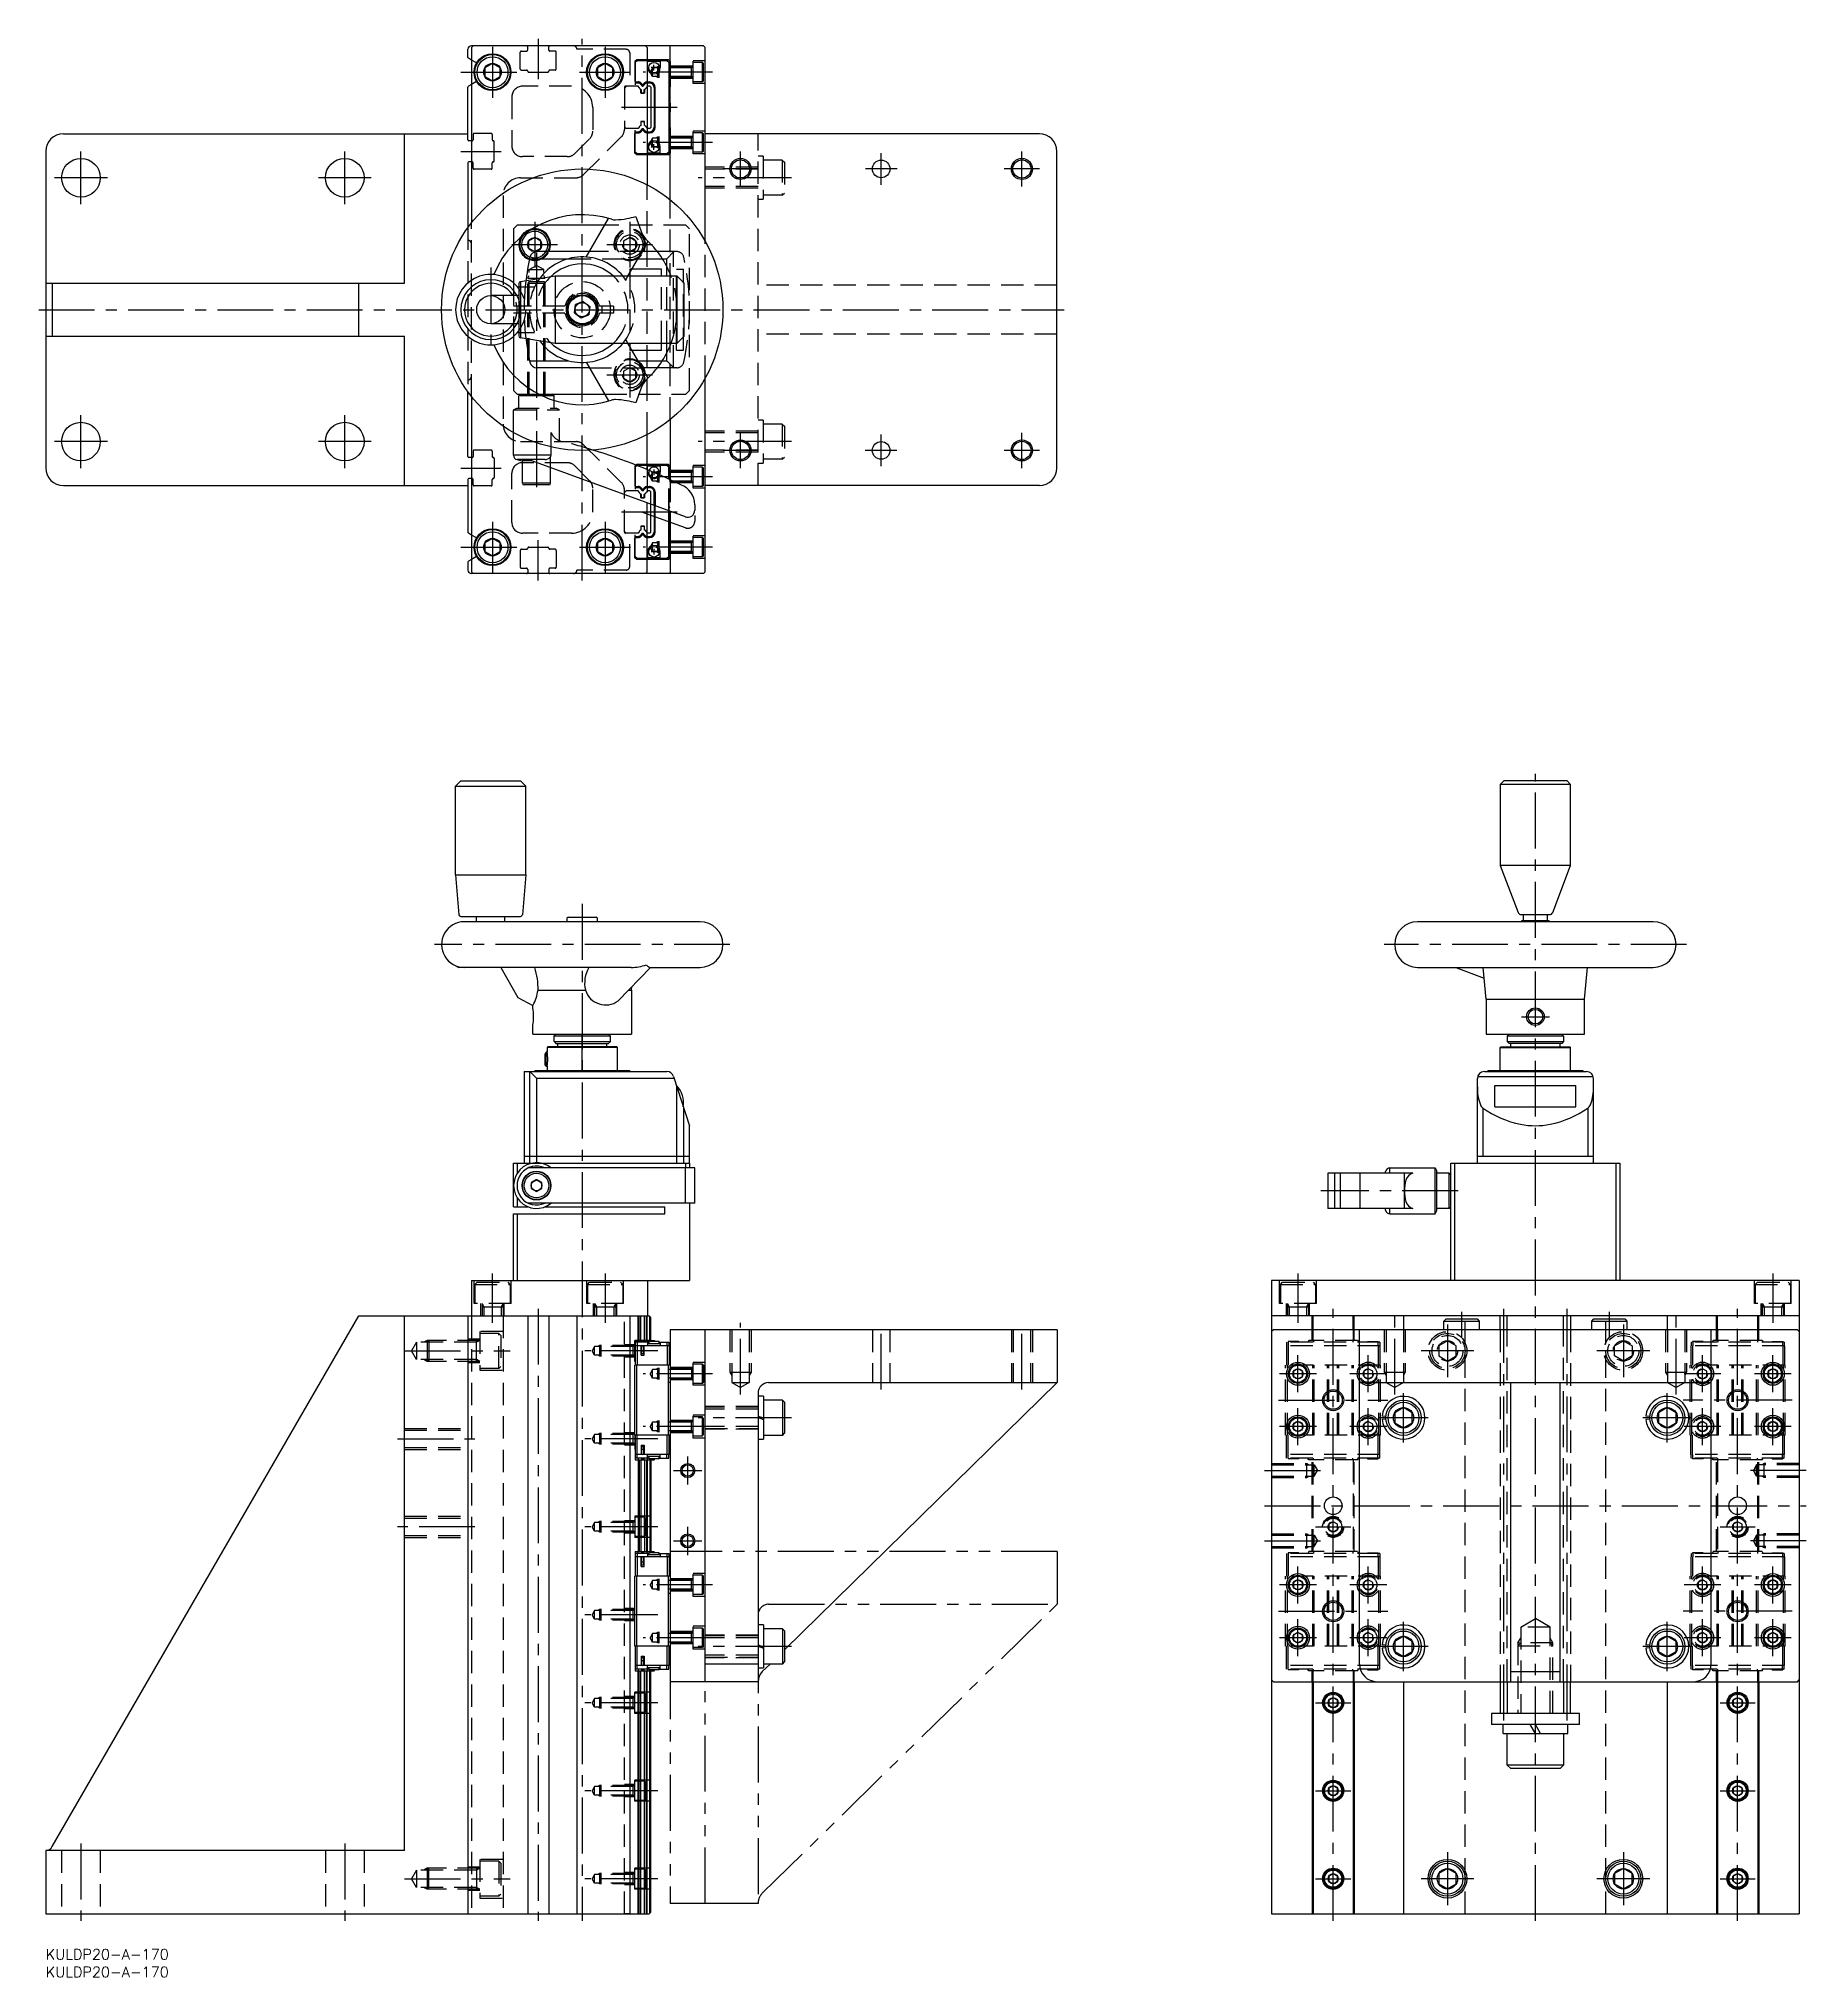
# Model space of a CAD drawing. Extents: x -2 to 500, y -8 to 543.
import ezdxf

# ---------------------------------------------------------------- set-up
doc = ezdxf.new("R2010")
doc.units = 0
doc.header["$LTSCALE"] = 0.5
for name, pattern in [('CENTER', [50.8, 31.75, -6.35, 6.35, -6.35]), ('DASHED', [19.05, 12.7, -6.35]), ('PHANTOM', [63.5, 31.75, -6.35, 6.35, -6.35, 6.35, -6.35])]:
    doc.linetypes.add(name, pattern=pattern)
for name, color, linetype in [('MSM_CENTER', 1, 'CENTER'), ('MSM_CONTINUOUS', 7, 'CONTINUOUS'), ('MSM_DASHED', 4, 'DASHED'), ('MSM_IMAGINARY', 6, 'PHANTOM'), ('MSM_NARROW', 5, 'CONTINUOUS'), ('MSM_PART_NUMBER', 7, 'CONTINUOUS')]:
    doc.layers.add(name, color=color, linetype=linetype)
doc.styles.get("Standard").update_dxf_attribs({"font": 'txt.shx', "height": 3, "bigfont": 'bigfont.shx'})

# ---------------------------------------------------------------- blocks, each defined once
blk = doc.blocks.new('*U2')
at = {"layer": 'MSM_PART_NUMBER'}
blk.add_text('KULDP20-A-170', height=3, dxfattribs=at).set_placement((0, -3))
blk = doc.blocks.new('*U3')
at = {"layer": 'MSM_PART_NUMBER'}
blk.add_text('KULDP20-A-170', height=3, dxfattribs=at).set_placement((0, -8))

msp = doc.modelspace()

# ---------------------------------------------------------------- linework, layer by layer
at = {"layer": 'MSM_CENTER'}
for p, q in [((127, 540.68), (127, 526.18)), ((140, 542.93), (140, 531.43)), ((152.5, 388.93), (152.5, 542.93)), ((159, 540.68), (159, 526.18)), ((118, 533.43), (134.25, 533.43)), ((151.75, 533.43), (166.25, 533.43)), ((189.5, 533.43), (169.79, 533.43)), ((179.5, 523.43), (162.5, 523.43)), ((189.5, 513.43), (169.79, 513.43)), ((10, 495.93), (10, 510.93)), ((85, 495.93), (85, 510.93)), ((118, 510.93), (129.5, 510.93)), ((197.5, 500.93), (197.5, 510.93)), ((237.5, 501.43), (237.5, 510.43)), ((277.5, 500.93), (277.5, 510.93)), ((17.5, 503.43), (2.5, 503.43)), ((92.5, 503.43), (77.5, 503.43)), ((212, 503.43), (185.5, 503.43)), ((202.5, 505.93), (192.5, 505.93)), ((242, 505.93), (233, 505.93)), ((282.5, 505.93), (272.5, 505.93)), ((139, 490.93), (139, 477.93)), ((166, 490.93), (166, 477.93)), ((132.5, 484.43), (145.5, 484.43)), ((139.5, 482.19), (139.5, 414.13)), ((159.5, 484.43), (172.5, 484.43)), ((126.5, 477.93), (126.5, 453.93)), ((-2, 465.93), (289.48, 465.93)), ((166, 453.93), (166, 440.93)), ((159.5, 447.43), (172.5, 447.43)), ((10, 420.93), (10, 435.93)), ((85, 420.93), (85, 435.93)), ((197.5, 420.93), (197.5, 430.93)), ((237.48, 421.43), (237.48, 430.43)), ((277.5, 420.93), (277.5, 430.93)), ((17.5, 428.43), (2.5, 428.43)), ((92.5, 428.43), (77.5, 428.43)), ((212, 428.43), (185.5, 428.43)), ((202.5, 425.93), (192.5, 425.93)), ((241.98, 425.93), (232.98, 425.93)), ((282.5, 425.93), (272.5, 425.93)), ((118, 420.93), (129.5, 420.93)), ((189.5, 418.43), (169.79, 418.43)), ((179.5, 408.43), (162.5, 408.43)), ((127, 405.68), (127, 391.18)), ((159, 405.68), (159, 391.18)), ((118, 398.43), (134.25, 398.43)), ((140, 388.93), (140, 400.43)), ((151.75, 398.43), (166.25, 398.43)), ((189.5, 398.43), (169.79, 398.43)), ((423.49, 8), (423.49, 334)), ((152.5, 297.05), (152.5, 8)), ((194.5, 285.5), (110.5, 285.5)), ((466.49, 285.5), (380.49, 285.5)), ((419.49, 265), (427.49, 265)), ((401.49, 215.5), (362.49, 215.5)), ((127.02, 178), (127.02, 192)), ((159.02, 192), (159.02, 178)), ((355.99, 192), (355.99, 178)), ((490.99, 192), (490.99, 178)), ((140, 182), (140, 8)), ((365.99, 8), (365.99, 182)), ((383.49, 157.58), (383.49, 182)), ((414.49, 65), (414.49, 182)), ((432.49, 65), (432.49, 182)), ((463.49, 157.58), (463.49, 182)), ((480.99, 8), (480.99, 182)), ((197.5, 157.58), (197.5, 178)), ((237.5, 159), (237.5, 178)), ((277.5, 159), (277.5, 178)), ((398.49, 177.5), (398.49, 162.5)), ((402.49, 181.1), (402.49, 174)), ((444.49, 181.1), (444.49, 174)), ((448.49, 177.5), (448.49, 162.5)), ((101.98, 170), (132, 170)), ((174, 170), (153.29, 170)), ((355.99, 158.25), (355.99, 168.75)), ((375.99, 158.25), (375.99, 168.75)), ((405.99, 170), (390.99, 170)), ((455.99, 170), (440.99, 170)), ((470.99, 158.25), (470.99, 168.75)), ((490.99, 158.25), (490.99, 168.75)), ((189.5, 163.5), (169.79, 163.5)), ((361.24, 163.5), (350.74, 163.5)), ((381.24, 163.5), (370.74, 163.5)), ((476.24, 163.5), (465.74, 163.5)), ((496.24, 163.5), (485.74, 163.5)), ((350.49, 156), (381.49, 156)), ((385.99, 144), (385.99, 158)), ((460.99, 144), (460.99, 158)), ((496.49, 156), (465.49, 156)), ((212, 151), (185.5, 151)), ((355.99, 143.25), (355.99, 153.75)), ((375.99, 143.25), (375.99, 153.75)), ((392.99, 151), (378.99, 151)), ((467.99, 151), (453.99, 151)), ((470.99, 143.25), (470.99, 153.75)), ((490.99, 143.25), (490.99, 153.75)), ((100, 145), (122, 145)), ((174, 145), (153.29, 145)), ((189.5, 148.5), (169.79, 148.5)), ((361.24, 148.5), (350.74, 148.5)), ((381.24, 148.5), (370.74, 148.5)), ((476.24, 148.5), (465.74, 148.5)), ((496.24, 148.5), (485.74, 148.5)), ((182.5, 132), (182.5, 140)), ((178.5, 136), (186.5, 136)), ((346.49, 136), (363.52, 136)), ((500.49, 136), (483.45, 136)), ((346.49, 126), (500.49, 126)), ((122, 120), (100, 120)), ((174, 120), (153.29, 120)), ((178.5, 116), (186.5, 116)), ((182.5, 112), (182.5, 120)), ((346.49, 116), (363.52, 116)), ((360.99, 120), (370.99, 120)), ((475.99, 120), (485.99, 120)), ((500.49, 116), (483.45, 116)), ((355.99, 98.25), (355.99, 108.75)), ((375.99, 98.25), (375.99, 108.75)), ((470.99, 98.25), (470.99, 108.75)), ((490.99, 98.25), (490.99, 108.75)), ((189.5, 103.5), (169.79, 103.5)), ((361.24, 103.5), (350.74, 103.5)), ((381.24, 103.5), (370.74, 103.5)), ((476.24, 103.5), (465.74, 103.5)), ((496.24, 103.5), (485.74, 103.5)), ((174, 95), (153.29, 95)), ((350.49, 96), (381.49, 96)), ((355.99, 83.25), (355.99, 93.75)), ((375.99, 83.25), (375.99, 93.75)), ((496.49, 96), (465.49, 96)), ((470.99, 83.25), (470.99, 93.75)), ((490.99, 83.25), (490.99, 93.75)), ((189.5, 88.5), (169.79, 88.5)), ((361.24, 88.5), (350.74, 88.5)), ((381.24, 88.5), (370.74, 88.5)), ((385.99, 79), (385.99, 93)), ((460.99, 79), (460.99, 93)), ((476.24, 88.5), (465.74, 88.5)), ((496.24, 88.5), (485.74, 88.5)), ((212, 86), (185.5, 86)), ((392.99, 86), (378.99, 86)), ((467.99, 86), (453.99, 86)), ((174, 70), (153.29, 70)), ((360.99, 70), (370.99, 70)), ((475.99, 70), (485.99, 70)), ((174, 45), (153.29, 45)), ((360.99, 45), (370.99, 45)), ((475.99, 45), (485.99, 45)), ((10, 30), (10, 8)), ((85, 30), (85, 8)), ((398.49, 27.5), (398.49, 12.5)), ((448.49, 27.5), (448.49, 12.5)), ((101.98, 20), (132, 20)), ((174, 20), (153.29, 20)), ((360.99, 20), (370.99, 20)), ((405.99, 20), (390.99, 20)), ((455.99, 20), (440.99, 20)), ((475.99, 20), (485.99, 20))]:
    msp.add_line(p, q, dxfattribs=at)
at = {"layer": 'MSM_CONTINUOUS'}
for p, q in [((120, 537.64), (120, 539.93)), ((121.5, 540.93), (121, 540.43)), ((121.5, 540.93), (121, 540.93)), ((121, 540.43), (121, 490.7)), ((177.5, 540.93), (121.5, 540.93)), ((170.5, 540.93), (171, 540.43)), ((171, 540.43), (171, 501.39)), ((177.5, 497.15), (177.5, 540.93)), ((187, 540.93), (177.5, 540.93)), ((187.5, 540.43), (187, 540.93)), ((187.5, 485.29), (187.5, 540.43)), ((121, 536.89), (120.15, 537.38)), ((127, 535.93), (124.83, 534.68)), ((124.83, 534.68), (124.83, 532.18)), ((129.17, 534.68), (127, 535.93)), ((129.17, 532.18), (129.17, 534.68)), ((159, 535.93), (156.83, 534.68)), ((156.83, 534.68), (156.83, 532.18)), ((161.17, 534.68), (159, 535.93)), ((161.17, 532.18), (161.17, 534.68)), ((177, 536.93), (171, 536.93)), ((176.7, 536.73), (171, 536.73)), ((171.1, 536.68), (171, 536.68)), ((171.1, 534.73), (171.1, 536.68)), ((174.7, 536.48), (171.1, 536.48)), ((173.7, 534.73), (172.1, 534.73)), ((172.9, 533.93), (172.9, 535.53)), ((176.6, 536.68), (174.7, 536.68)), ((174.7, 536.68), (174.7, 534.73)), ((177.1, 536.18), (176.6, 536.68)), ((177.2, 536.23), (176.7, 536.73)), ((177.5, 536.43), (177, 536.93)), ((177.1, 536.18), (177.1, 510.68)), ((177.2, 536.23), (177.2, 510.63)), ((177.5, 536.43), (177.5, 529.23)), ((120, 514.23), (120, 529.21)), ((121, 529.96), (120.15, 529.47)), ((124.83, 532.18), (127, 530.93)), ((127, 530.93), (129.17, 532.18)), ((156.83, 532.18), (159, 530.93)), ((159, 530.93), (161.17, 532.18)), ((171.7, 529.43), (171, 529.43)), ((171.01, 530.66), (171.01, 530.36)), ((171.01, 530.66), (171.63, 530.66)), ((171.01, 530.36), (171.63, 530.36)), ((171.63, 530.36), (171.63, 530.66)), ((172, 529.13), (171.7, 529.43)), ((172, 529.13), (172, 517.73)), ((172.93, 529.06), (172.93, 517.8)), ((172.93, 529.06), (173.23, 529.06)), ((173.23, 517.8), (173.23, 529.06)), ((177.25, 528.83), (177.5, 529.23)), ((173.23, 523.43), (172.93, 523.43)), ((177.25, 528.83), (177.25, 518.03)), ((177.5, 524.63), (177.25, 525.03)), ((177.5, 524.63), (177.5, 522.23)), ((177.5, 522.23), (177.25, 521.83)), ((177.25, 518.03), (177.5, 517.63)), ((5, 515.93), (120, 515.93)), ((102, 473.43), (102, 515.93)), ((121, 513.93), (120.3, 513.93)), ((171.7, 517.43), (171, 517.43)), ((171.01, 516.2), (171.01, 516.5)), ((171.01, 516.5), (171.63, 516.5)), ((171.01, 516.2), (171.63, 516.2)), ((171.63, 516.5), (171.63, 516.2)), ((172, 517.73), (171.7, 517.43)), ((172.9, 511.33), (172.9, 512.93)), ((172.93, 517.8), (173.23, 517.8)), ((177.5, 517.63), (177.5, 510.43)), ((282.48, 515.93), (187.5, 515.93)), ((0, 510.93), (0, 420.93)), ((120, 507.63), (120, 489.37)), ((121, 507.93), (120.3, 507.93)), ((171.1, 510.18), (171, 510.18)), ((176.7, 510.13), (171, 510.13)), ((177, 509.93), (171, 509.93)), ((171.1, 512.13), (171.1, 510.18)), ((174.7, 510.38), (171.1, 510.38)), ((173.7, 512.13), (172.1, 512.13)), ((174.7, 510.18), (174.7, 512.13)), ((176.6, 510.18), (174.7, 510.18)), ((177.1, 510.68), (176.6, 510.18)), ((177.2, 510.63), (176.7, 510.13)), ((177.5, 510.43), (177, 509.93)), ((287.48, 420.93), (287.48, 510.93)), ((153.63, 480.88), (159.97, 491.87)), ((139, 486.43), (137.27, 485.43)), ((137.27, 485.43), (137.27, 483.43)), ((140.73, 485.43), (139, 486.43)), ((158.85, 489.93), (140.13, 489.93)), ((140.73, 483.43), (140.73, 485.43)), ((165.49, 475.43), (171.23, 485.37)), ((133, 484.6), (133, 473.53)), ((137.27, 483.43), (139, 482.43)), ((137.54, 480.43), (137.63, 480.86)), ((137.54, 480.43), (148.67, 480.43)), ((139, 482.43), (140.73, 483.43)), ((154.52, 482.43), (139.59, 482.43)), ((168.38, 480.43), (175.28, 480.43)), ((173.87, 482.43), (169.53, 482.43)), ((144.84, 475.43), (134.93, 473.88)), ((134.93, 473.88), (134.93, 457.98)), ((179.5, 475.43), (144.84, 475.43)), ((144.84, 475.43), (144.84, 456.43)), ((166, 476.31), (166, 475.43)), ((175, 477.43), (166.65, 477.43)), ((175, 475.43), (175, 477.43)), ((176.55, 475.43), (176.55, 478.21)), ((181.5, 473.43), (179.5, 475.43)), ((179.5, 456.43), (179.5, 475.43)), ((0, 473.43), (102, 473.43)), ((1.83, 473.43), (1.83, 458.43)), ((88.98, 458.43), (88.98, 473.43)), ((134.5, 469.93), (126.5, 469.93)), ((134.1, 472.43), (134.5, 472.43)), ((134.5, 473.38), (134.5, 458.47)), ((150.57, 469.72), (150.42, 470.03)), ((151.19, 469.97), (151.08, 470.3)), ((179.3, 462.64), (179.3, 469.21)), ((181.5, 458.43), (181.5, 473.43)), ((150.32, 465.03), (150.63, 467.36)), ((150.32, 465.03), (152.19, 463.59)), ((152.81, 468.26), (150.63, 467.36)), ((152.19, 463.59), (154.37, 464.49)), ((152.81, 468.26), (154.68, 466.83)), ((154.68, 466.83), (154.37, 464.49)), ((-0.02, 458.43), (1.82, 458.43)), ((1.83, 458.43), (102, 458.43)), ((102, 415.93), (102, 458.43)), ((134.5, 461.93), (126.5, 461.93)), ((133, 458.33), (133, 447.25)), ((134.1, 459.43), (134.5, 459.43)), ((134.93, 457.98), (144.84, 456.43)), ((179.5, 456.43), (181.5, 458.43)), ((144.84, 456.43), (179.5, 456.43)), ((171.23, 446.48), (165.49, 456.43)), ((166, 456.43), (166, 455.54)), ((166.65, 454.43), (175, 454.43)), ((175, 454.43), (175, 456.43)), ((176.55, 453.65), (176.55, 456.43)), ((137.54, 451.43), (148.67, 451.43)), ((137.54, 451.43), (137.63, 451)), ((154.52, 449.43), (139.59, 449.43)), ((153.63, 450.97), (159.97, 439.98)), ((168.38, 451.43), (175.28, 451.43)), ((173.87, 449.43), (169.53, 449.43)), ((187.5, 391.43), (187.5, 446.56)), ((120, 424.23), (120, 442.73)), ((121, 441.39), (121, 391.43)), ((140.13, 441.93), (158.85, 441.93)), ((144.5, 441.43), (141.15, 441.43)), ((144.5, 441.43), (144, 441.93)), ((144.5, 440.14), (144.5, 441.43)), ((133, 424.57), (133, 431)), ((171, 420.44), (171, 430.46)), ((177.5, 434.7), (177.5, 417.59)), ((143.65, 424.57), (133, 424.57)), ((143.65, 424.57), (143.65, 426.92)), ((121, 423.93), (120.3, 423.93)), ((141.86, 423.31), (133.97, 423.31)), ((138.03, 422.99), (135.4, 422.99)), ((135.5, 416.63), (135.5, 422.99)), ((181.82, 407.05), (137.14, 423.31)), ((143.5, 416.63), (143.5, 424.07)), ((177, 421.93), (171, 421.93)), ((176.7, 421.73), (171, 421.73)), ((171.1, 421.68), (171, 421.68)), ((171.1, 420.4), (171.1, 421.68)), ((174.7, 421.48), (171.1, 421.48)), ((173.7, 419.73), (172.1, 419.73)), ((172.9, 420.53), (172.9, 418.93)), ((176.6, 421.68), (174.7, 421.68)), ((174.7, 421.68), (174.7, 419.73)), ((177.1, 421.18), (176.6, 421.68)), ((177.2, 421.23), (176.7, 421.73)), ((177.5, 421.43), (177, 421.93)), ((177.1, 417.78), (177.1, 421.18)), ((177.2, 417.73), (177.2, 421.23)), ((5, 415.93), (120, 415.93)), ((120, 417.63), (120, 402.64)), ((121, 417.93), (120.3, 417.93)), ((143.5, 416.63), (135.5, 416.63)), ((143, 416.13), (136, 416.13)), ((282.48, 415.93), (187.48, 415.93)), ((171, 391.43), (171, 410.98)), ((172, 402.73), (172, 410.62)), ((172.93, 410.28), (172.93, 402.8)), ((173.23, 408.43), (172.93, 408.43)), ((173.23, 402.8), (173.23, 410.17)), ((177.1, 395.68), (177.1, 408.76)), ((177.2, 395.63), (177.2, 408.73)), ((177.25, 403.03), (177.25, 408.71)), ((177.5, 408.62), (177.5, 390.93)), ((184.5, 410.51), (184.5, 408.93)), ((121, 401.89), (120.15, 402.38)), ((171.7, 402.43), (171, 402.43)), ((172, 402.73), (171.7, 402.43)), ((172.93, 402.8), (173.23, 402.8)), ((177.5, 407.23), (177.25, 406.83)), ((177.25, 403.03), (177.5, 402.63)), ((127, 400.93), (124.83, 399.68)), ((124.83, 399.68), (124.83, 397.18)), ((124.83, 397.18), (127, 395.93)), ((129.17, 399.68), (127, 400.93)), ((127, 395.93), (129.17, 397.18)), ((129.17, 397.18), (129.17, 399.68)), ((159, 400.93), (156.83, 399.68)), ((156.83, 399.68), (156.83, 397.18)), ((156.83, 397.18), (159, 395.93)), ((161.17, 399.68), (159, 400.93)), ((159, 395.93), (161.17, 397.18)), ((161.17, 397.18), (161.17, 399.68)), ((171.01, 401.2), (171.01, 401.5)), ((171.01, 401.5), (171.63, 401.5)), ((171.01, 401.2), (171.63, 401.2)), ((171.1, 397.13), (171.1, 395.18)), ((171.63, 401.5), (171.63, 401.2)), ((173.7, 397.13), (172.1, 397.13)), ((172.9, 397.93), (172.9, 396.33)), ((174.7, 395.18), (174.7, 397.13)), ((120, 394.21), (120, 391.93)), ((121, 394.96), (120.15, 394.47)), ((121, 391.43), (121.5, 390.93)), ((171, 391.43), (170.5, 390.93)), ((171.1, 395.18), (171, 395.18)), ((176.7, 395.13), (171, 395.13)), ((177, 394.93), (171, 394.93)), ((174.7, 395.38), (171.1, 395.38)), ((176.6, 395.18), (174.7, 395.18)), ((177.1, 395.68), (176.6, 395.18)), ((177.2, 395.63), (176.7, 395.13)), ((177.5, 395.43), (177, 394.93)), ((187.5, 391.43), (187, 390.93)), ((187.5, 391.43), (187, 390.93)), ((187, 390.93), (121, 390.93)), ((116.48, 330.5), (117.98, 332)), ((117.98, 332), (134.98, 332)), ((134.98, 332), (136.48, 330.5)), ((414.49, 332), (413.49, 331)), ((413.49, 331), (413.49, 308)), ((433.49, 331), (413.49, 331)), ((432.49, 332), (414.49, 332)), ((433.49, 331), (432.49, 332)), ((433.49, 308), (433.49, 331)), ((116.48, 305.33), (116.48, 330.5)), ((116.48, 330.5), (136.48, 330.5)), ((136.48, 305.33), (136.48, 330.5)), ((116.48, 305.33), (117.47, 293.96)), ((116.48, 305.33), (136.48, 305.33)), ((136.48, 305.33), (135.48, 293.96)), ((433.49, 308), (413.49, 308)), ((413.49, 308), (418.55, 294.65)), ((428.42, 294.65), (433.49, 308)), ((117.97, 293.5), (134.98, 293.5)), ((186, 292), (119, 292)), ((122.48, 292), (122.48, 293.5)), ((130.48, 292), (130.48, 293.5)), ((148.25, 292), (148.25, 293.05)), ((148.5, 293.3), (156.5, 293.3)), ((156.75, 293.05), (156.75, 292)), ((456.99, 292), (389.99, 292)), ((419.44, 292), (419.74, 292.3)), ((419.49, 294), (427.49, 294)), ((419.74, 292.3), (427.24, 292.3)), ((420.05, 294), (420.05, 292.3)), ((426.93, 292.3), (426.93, 294)), ((427.24, 292.3), (427.54, 292)), ((116.04, 279.72), (117.43, 279)), ((166.39, 279), (117.43, 279)), ((119.14, 279), (120.04, 279.05)), ((120.04, 279.05), (119.98, 279)), ((129.33, 279), (134.17, 270.43)), ((162.69, 269.47), (171.88, 279)), ((171.88, 279), (186, 279)), ((389.99, 279), (456.99, 279)), ((400.88, 279), (408.93, 275.99)), ((409.49, 270), (408.65, 279)), ((437.49, 270), (438.33, 279)), ((134.17, 270.43), (138.5, 268.2)), ((139.94, 272.5), (153.43, 272.5)), ((165.61, 272.5), (166.5, 272.5)), ((166.5, 272.5), (166.59, 273.51)), ((166.5, 272.5), (166.5, 260)), ((409.49, 270), (437.49, 270)), ((409.49, 270), (409.49, 260)), ((437.49, 260), (437.49, 270)), ((138.5, 267.5), (138.5, 268.2)), ((138.5, 260), (138.5, 262.5)), ((138.5, 260), (166.5, 260)), ((144.5, 259.5), (145, 260)), ((144.5, 257.9), (144.5, 259.5)), ((160.5, 259.5), (144.5, 259.5)), ((152.5, 249.4), (152.5, 260)), ((160, 260), (160.5, 259.5)), ((160.5, 257.9), (160.5, 259.5)), ((409.49, 260), (437.49, 260)), ((415.49, 259.5), (415.99, 260)), ((415.49, 259.5), (415.49, 257.9)), ((431.49, 259.5), (415.49, 259.5)), ((431.49, 259.5), (430.99, 260)), ((431.49, 259.5), (431.49, 257.9)), ((142.25, 254.9), (142, 254.47)), ((142, 251.33), (142, 254.47)), ((142.25, 250.9), (142.25, 254.9)), ((142.5, 254.9), (142.25, 254.9)), ((142.5, 256.2), (142.7, 256.4)), ((162.5, 256.2), (142.5, 256.2)), ((142.5, 256.2), (142.5, 254.9)), ((162.3, 256.4), (142.7, 256.4)), ((144.5, 257.9), (160.5, 257.9)), ((144.5, 257.9), (145, 257.4)), ((145, 257.4), (160, 257.4)), ((145.5, 257.4), (145.5, 256.4)), ((159.5, 256.4), (159.5, 257.4)), ((160.5, 257.9), (160, 257.4)), ((162.3, 256.4), (162.5, 256.2)), ((162.5, 249.7), (162.5, 256.2)), ((413.49, 256.2), (413.69, 256.4)), ((413.49, 256.2), (433.49, 256.2)), ((413.49, 249.7), (413.49, 256.2)), ((413.69, 256.4), (433.29, 256.4)), ((415.49, 257.9), (431.49, 257.9)), ((415.49, 257.9), (415.99, 257.4)), ((430.99, 257.4), (415.99, 257.4)), ((416.49, 256.4), (416.49, 257.4)), ((430.49, 256.4), (430.49, 257.4)), ((431.49, 257.9), (430.99, 257.4)), ((433.49, 256.2), (433.29, 256.4)), ((433.49, 249.7), (433.49, 256.2)), ((136, 249.4), (176.55, 249.4)), ((136, 249.4), (136, 223.4)), ((139.59, 247.4), (137.59, 249.4)), ((137.63, 223.4), (137.63, 249.35)), ((139, 249.7), (166, 249.7)), ((139, 249.7), (139, 249.4)), ((142.25, 250.9), (142, 251.33)), ((142.25, 250.9), (142.5, 250.9)), ((142.5, 250.9), (142.5, 249.7)), ((142.7, 253.22), (142.7, 253.18)), ((166, 249.4), (166, 249.7)), ((178.45, 248.02), (183, 234.01)), ((407.09, 248.02), (439.89, 248.02)), ((408.99, 249.4), (437.99, 249.4)), ((409.99, 249.7), (436.99, 249.7)), ((409.99, 249.7), (409.99, 249.4)), ((436.99, 249.7), (436.99, 249.4)), ((139.59, 223.4), (139.59, 247.4)), ((178.65, 247.4), (139.59, 247.4)), ((179.41, 223.4), (179.41, 245.05)), ((406.99, 223.4), (406.99, 247.4)), ((411.99, 239.4), (411.99, 245.4)), ((411.99, 245.4), (434.99, 245.4)), ((434.99, 239.4), (434.99, 245.4)), ((439.99, 223.4), (439.99, 247.4)), ((181.37, 223.4), (181.37, 239.04)), ((408.56, 239.04), (408.56, 225.4)), ((411.99, 239.4), (434.99, 239.4)), ((438.42, 239.04), (438.42, 225.4)), ((183, 223.4), (183, 234.01)), ((133, 223.4), (183, 223.4)), ((133, 211), (133, 223.4)), ((134, 223.4), (134, 220.46)), ((136, 225.4), (183, 225.4)), ((184.5, 222), (137.14, 222)), ((181.82, 212), (181.82, 222)), ((182, 222), (182, 223.4)), ((183, 223.4), (183, 222)), ((184.5, 212), (184.5, 222)), ((388.63, 220.5), (364.49, 220.5)), ((364.49, 220.5), (364.49, 210.5)), ((366.49, 210.5), (366.49, 220.5)), ((368.07, 210.5), (368.07, 220.5)), ((373.71, 210.5), (373.71, 220.5)), ((380.87, 220.5), (380.87, 221.03)), ((382.13, 220.5), (382.13, 222)), ((382.13, 222), (394.99, 222)), ((386.27, 210.5), (386.27, 220.5)), ((394.99, 209), (394.99, 222)), ((394.99, 222), (395.49, 221.13)), ((395.49, 209.87), (395.49, 221.13)), ((398.99, 220.5), (395.49, 220.5)), ((398.99, 210.5), (398.99, 220.5)), ((398.99, 220.5), (399.49, 220)), ((399.49, 190), (399.49, 223.4)), ((399.49, 223.4), (447.49, 223.4)), ((400.49, 223.4), (400.49, 190)), ((406.99, 225.4), (439.99, 225.4)), ((446.49, 190), (446.49, 223.4)), ((447.49, 223.4), (447.49, 190)), ((139.5, 218.73), (138, 217.87)), ((138, 217.87), (138, 216.13)), ((138, 216.13), (139.5, 215.27)), ((141, 217.87), (139.5, 218.73)), ((139.5, 215.27), (141, 216.13)), ((141, 216.13), (141, 217.87)), ((133, 211), (137, 211)), ((134, 213.54), (134, 211)), ((184.5, 212), (137.14, 212)), ((142, 211), (176, 211)), ((176, 209), (176, 211)), ((183, 212), (183, 190)), ((388.63, 210.5), (364.49, 210.5)), ((380.87, 209.97), (380.87, 210.5)), ((382.13, 209), (382.13, 210.5)), ((394.99, 209), (395.49, 209.87)), ((398.99, 210.5), (395.49, 210.5)), ((398.99, 210.5), (399.49, 211)), ((133, 209), (176, 209)), ((133, 190), (133, 209)), ((134, 209), (134, 190)), ((382.13, 209), (394.99, 209)), ((121.02, 190), (183, 190)), ((121.02, 190), (121.02, 180)), ((171.02, 190), (171.02, 180)), ((498.49, 190), (348.49, 190)), ((348.49, 190), (348.49, 10)), ((498.49, 190), (498.49, 10)), ((1.83, 29.2), (88.98, 180)), ((88.98, 180), (171.5, 180)), ((88.98, 180), (120, 180)), ((102, 28), (102, 180)), ((120, 180), (120, 10)), ((137, 180), (137, 10)), ((143, 180), (143, 10)), ((151, 180), (151, 10)), ((166, 180), (166, 10)), ((168.44, 172.95), (168.44, 180)), ((168.65, 172.95), (168.65, 180)), ((169.2, 172.95), (169.2, 180)), ((170.2, 172.95), (170.2, 180)), ((170.75, 172.95), (170.75, 180)), ((170.96, 172.95), (170.96, 180)), ((171.02, 180), (171.07, 180)), ((172, 179.5), (171.5, 180)), ((171.7, 172.95), (171.7, 179.8)), ((172, 172.95), (172, 179.5)), ((498.49, 180), (348.49, 180)), ((359.99, 176), (359.99, 180)), ((360.29, 176), (360.29, 180)), ((371.69, 176), (371.69, 180)), ((371.99, 176), (371.99, 180)), ((385.99, 180), (385.99, 176)), ((397.49, 178.5), (398.09, 179.1)), ((397.49, 178.5), (407.49, 178.5)), ((397.49, 176), (397.49, 178.5)), ((398.09, 179.1), (406.89, 179.1)), ((406.89, 179.1), (407.49, 178.5)), ((407.49, 178.5), (407.49, 176)), ((413.49, 176), (413.49, 180)), ((433.49, 180), (433.49, 176)), ((439.49, 178.5), (440.09, 179.1)), ((439.49, 178.5), (449.49, 178.5)), ((439.49, 176), (439.49, 178.5)), ((440.09, 179.1), (448.89, 179.1)), ((448.89, 179.1), (449.49, 178.5)), ((449.49, 178.5), (449.49, 176)), ((460.99, 180), (460.99, 176)), ((474.99, 176), (474.99, 180)), ((475.29, 176), (475.29, 180)), ((486.69, 176), (486.69, 180)), ((486.99, 176), (486.99, 180)), ((167.6, 172.95), (172.93, 172.95)), ((167.6, 172.95), (167.6, 165.95)), ((171.4, 172.45), (167.6, 172.45)), ((177.2, 171.45), (167.6, 171.45)), ((168.1, 172.45), (168.1, 165.95)), ((168.39, 172.45), (168.39, 172.95)), ((169.52, 172.45), (169.26, 172.95)), ((169.3, 168.75), (169.3, 171.45)), ((169.61, 172.45), (169.35, 172.95)), ((169.35, 171.1), (169.35, 169.25)), ((169.61, 172.45), (169.61, 172.45)), ((169.79, 172.45), (170.05, 172.95)), ((169.88, 172.45), (170.14, 172.95)), ((170.05, 169.25), (170.05, 171.1)), ((170.1, 168.75), (170.1, 171.45)), ((171.01, 172.45), (171.01, 172.95)), ((171.1, 172.45), (171.1, 171.45)), ((174.7, 172.05), (171.1, 172.05)), ((171.4, 172.65), (171.4, 172.05)), ((174.4, 172.65), (171.4, 172.65)), ((171.63, 172.95), (171.63, 172.65)), ((172.93, 172.95), (173.11, 172.65)), ((174.4, 172.05), (174.4, 172.65)), ((174.4, 172.45), (177.1, 172.45)), ((174.7, 172.45), (174.7, 171.45)), ((176.6, 172.45), (176.6, 171.45)), ((176.7, 171.45), (176.7, 165.95)), ((177.1, 172.45), (177.1, 171.45)), ((177.2, 171.45), (177.2, 165.95)), ((177.5, 176), (177.5, 76)), ((287.5, 176), (177.5, 176)), ((187.5, 76), (187.5, 176)), ((287.5, 176), (287.5, 161)), ((348.99, 176), (348.49, 175.5)), ((497.99, 176), (348.99, 176)), ((373.49, 81), (373.49, 176)), ((473.49, 81), (473.49, 176)), ((497.99, 176), (498.49, 175.5)), ((167.5, 146.05), (167.5, 165.95)), ((177.5, 165.95), (167.5, 165.95)), ((168, 146.05), (168, 165.95)), ((169.3, 170.65), (169.35, 170.65)), ((169.3, 170.19), (169.35, 170.19)), ((169.3, 168.75), (170.1, 168.75)), ((169.35, 170.05), (170.05, 170.05)), ((169.35, 169.25), (170.05, 169.25)), ((170.05, 170.65), (170.1, 170.65)), ((170.05, 170.19), (170.1, 170.19)), ((177, 146.05), (177, 165.95)), ((177.5, 161.05), (177, 161.05)), ((205.5, 161), (287.5, 161)), ((210, 85.03), (287.5, 161)), ((355.99, 164.93), (354.75, 164.22)), ((354.75, 164.22), (354.75, 162.78)), ((354.75, 162.78), (355.99, 162.06)), ((357.23, 164.22), (355.99, 164.93)), ((355.99, 162.06), (357.23, 162.78)), ((357.23, 162.78), (357.23, 164.22)), ((373.49, 161), (473.49, 161)), ((416.49, 76), (416.49, 161)), ((430.49, 76), (430.49, 161)), ((490.99, 164.93), (489.75, 164.22)), ((489.75, 164.22), (489.75, 162.78)), ((489.75, 162.78), (490.99, 162.06)), ((492.23, 164.22), (490.99, 164.93)), ((490.99, 162.06), (492.23, 162.78)), ((492.23, 162.78), (492.23, 164.22)), ((202.5, 158), (202.5, 76)), ((204, 157.11), (202.5, 157.11)), ((204, 157.11), (204, 144.91)), ((209.4, 156.01), (204, 156.01)), ((209.4, 156.01), (209.4, 146.01)), ((209.4, 156.01), (210, 155.41)), ((210, 155.41), (210, 146.61)), ((202.5, 151.48), (204, 150.94)), ((202.5, 151.06), (204, 150.52)), ((355.99, 149.93), (354.75, 149.22)), ((354.75, 149.22), (354.75, 147.78)), ((357.23, 149.22), (355.99, 149.93)), ((357.23, 147.78), (357.23, 149.22)), ((381, 151.39), (379.91, 151.48)), ((381, 150.61), (379.91, 150.52)), ((385.99, 153.89), (383.49, 152.44)), ((383.49, 152.44), (383.49, 149.56)), ((383.49, 149.56), (385.99, 148.11)), ((388.49, 152.44), (385.99, 153.89)), ((385.99, 148.11), (388.49, 149.56)), ((388.49, 149.56), (388.49, 152.44)), ((456, 151.39), (454.91, 151.48)), ((456, 150.61), (454.91, 150.52)), ((460.99, 153.89), (458.49, 152.44)), ((460.99, 153.89), (458.49, 152.44)), ((458.49, 152.44), (458.49, 149.56)), ((458.49, 152.44), (458.49, 149.56)), ((458.49, 149.56), (460.99, 148.11)), ((458.49, 149.56), (460.99, 148.11)), ((463.49, 152.44), (460.99, 153.89)), ((463.49, 152.44), (460.99, 153.89)), ((460.99, 148.11), (463.49, 149.56)), ((460.99, 148.11), (463.49, 149.56)), ((463.49, 149.56), (463.49, 152.44)), ((463.49, 149.56), (463.49, 152.44)), ((490.99, 149.93), (489.75, 149.22)), ((489.75, 149.22), (489.75, 147.78)), ((492.23, 149.22), (490.99, 149.93)), ((492.23, 147.78), (492.23, 149.22)), ((177.5, 146.05), (167.5, 146.05)), ((167.6, 146.05), (167.6, 139.05)), ((168.1, 139.55), (168.1, 146.05)), ((169.3, 143.25), (169.3, 140.55)), ((169.3, 143.25), (170.1, 143.25)), ((170.1, 143.25), (170.1, 140.55)), ((176.7, 140.55), (176.7, 146.05)), ((177.2, 140.55), (177.2, 146.05)), ((202.5, 144.91), (204, 144.91)), ((209.4, 146.01), (204, 146.01)), ((209.4, 146.01), (210, 146.61)), ((354.75, 147.78), (355.99, 147.06)), ((355.99, 147.06), (357.23, 147.78)), ((489.75, 147.78), (490.99, 147.06)), ((490.99, 147.06), (492.23, 147.78)), ((177.2, 140.55), (167.6, 140.55)), ((171.4, 139.55), (167.6, 139.55)), ((167.6, 139.05), (172.93, 139.05)), ((168.39, 139.55), (168.39, 139.05)), ((168.44, 139.05), (168.44, 112.95)), ((168.65, 139.05), (168.65, 112.95)), ((169.2, 139.05), (169.2, 112.95)), ((169.52, 139.55), (169.26, 139.05)), ((169.3, 141.81), (169.35, 141.81)), ((169.3, 141.35), (169.35, 141.35)), ((169.35, 142.75), (169.35, 140.9)), ((170.05, 142.75), (169.35, 142.75)), ((170.05, 141.95), (169.35, 141.95)), ((169.61, 139.55), (169.35, 139.05)), ((169.61, 139.55), (169.61, 139.55)), ((169.79, 139.55), (170.05, 139.05)), ((169.88, 139.55), (170.14, 139.05)), ((170.05, 140.9), (170.05, 142.75)), ((170.05, 141.81), (170.1, 141.81)), ((170.05, 141.35), (170.1, 141.35)), ((170.2, 139.05), (170.2, 112.95)), ((170.75, 139.05), (170.75, 112.95)), ((170.96, 139.05), (170.96, 112.95)), ((171.01, 139.55), (171.01, 139.05)), ((171.1, 139.55), (171.1, 140.55)), ((174.7, 139.95), (171.1, 139.95)), ((171.4, 139.95), (171.4, 139.35)), ((174.4, 139.35), (171.4, 139.35)), ((171.63, 139.05), (171.63, 139.35)), ((171.7, 139.05), (171.7, 112.95)), ((172, 139.05), (172, 112.95)), ((172.93, 139.05), (173.11, 139.35)), ((174.4, 139.35), (174.4, 139.95)), ((174.4, 139.55), (177.1, 139.55)), ((174.7, 139.55), (174.7, 140.55)), ((176.6, 139.55), (176.6, 140.55)), ((177.1, 139.55), (177.1, 140.55)), ((167.6, 112.95), (167.6, 105.95)), ((167.6, 112.95), (172.93, 112.95)), ((171.4, 112.45), (167.6, 112.45)), ((177.2, 111.45), (167.6, 111.45)), ((168.1, 112.45), (168.1, 105.95)), ((168.39, 112.45), (168.39, 112.95)), ((169.52, 112.45), (169.26, 112.95)), ((169.3, 108.75), (169.3, 111.45)), ((169.3, 110.65), (169.35, 110.65)), ((169.3, 110.19), (169.35, 110.19)), ((169.61, 112.45), (169.35, 112.95)), ((169.35, 111.1), (169.35, 109.25)), ((169.61, 112.45), (169.61, 112.45)), ((169.79, 112.45), (170.05, 112.95)), ((169.88, 112.45), (170.14, 112.95)), ((170.05, 109.25), (170.05, 111.1)), ((170.05, 110.65), (170.1, 110.65)), ((170.05, 110.19), (170.1, 110.19)), ((170.1, 108.75), (170.1, 111.45)), ((171.01, 112.45), (171.01, 112.95)), ((171.1, 112.45), (171.1, 111.45)), ((174.7, 112.05), (171.1, 112.05)), ((171.4, 112.65), (171.4, 112.05)), ((174.4, 112.65), (171.4, 112.65)), ((171.63, 112.95), (171.63, 112.65)), ((172.93, 112.95), (173.11, 112.65)), ((174.4, 112.05), (174.4, 112.65)), ((174.4, 112.45), (177.1, 112.45)), ((174.7, 112.45), (174.7, 111.45)), ((176.6, 112.45), (176.6, 111.45)), ((176.7, 111.45), (176.7, 105.95)), ((177.1, 112.45), (177.1, 111.45)), ((177.2, 111.45), (177.2, 105.95)), ((167.5, 86.05), (167.5, 105.95)), ((177.5, 105.95), (167.5, 105.95)), ((168, 86.05), (168, 105.95)), ((169.3, 108.75), (170.1, 108.75)), ((169.35, 110.05), (170.05, 110.05)), ((169.35, 109.25), (170.05, 109.25)), ((177, 86.05), (177, 105.95)), ((355.99, 104.93), (354.75, 104.22)), ((357.23, 104.22), (355.99, 104.93)), ((490.99, 104.93), (489.75, 104.22)), ((492.23, 104.22), (490.99, 104.93)), ((177.5, 101.05), (177, 101.05)), ((354.75, 104.22), (354.75, 102.78)), ((354.75, 102.78), (355.99, 102.06)), ((355.99, 102.06), (357.23, 102.78)), ((357.23, 102.78), (357.23, 104.22)), ((489.75, 104.22), (489.75, 102.78)), ((489.75, 102.78), (490.99, 102.06)), ((490.99, 102.06), (492.23, 102.78)), ((492.23, 102.78), (492.23, 104.22)), ((204, 92.11), (202.5, 92.11)), ((204, 92.11), (204, 79.91)), ((209.4, 91.01), (204, 91.01)), ((209.4, 91.01), (209.4, 81.01)), ((209.4, 91.01), (210, 90.41)), ((210, 90.41), (210, 81.61)), ((355.99, 89.93), (354.75, 89.22)), ((354.75, 89.22), (354.75, 87.78)), ((357.23, 89.22), (355.99, 89.93)), ((357.23, 87.78), (357.23, 89.22)), ((385.99, 88.89), (383.49, 87.44)), ((388.49, 87.44), (385.99, 88.89)), ((460.99, 88.89), (458.49, 87.44)), ((463.49, 87.44), (460.99, 88.89)), ((490.99, 89.93), (489.75, 89.22)), ((489.75, 89.22), (489.75, 87.78)), ((492.23, 89.22), (490.99, 89.93)), ((492.23, 87.78), (492.23, 89.22)), ((177.5, 86.05), (167.5, 86.05)), ((167.6, 86.05), (167.6, 79.05)), ((168.1, 79.55), (168.1, 86.05)), ((169.3, 83.25), (169.3, 80.55)), ((169.3, 83.25), (170.1, 83.25)), ((169.35, 82.75), (169.35, 80.9)), ((170.05, 82.75), (169.35, 82.75)), ((170.05, 80.9), (170.05, 82.75)), ((170.1, 83.25), (170.1, 80.55)), ((176.7, 80.55), (176.7, 86.05)), ((177.2, 80.55), (177.2, 86.05)), ((202.5, 86.48), (204, 85.94)), ((202.5, 86.06), (204, 85.52)), ((354.75, 87.78), (355.99, 87.06)), ((355.99, 87.06), (357.23, 87.78)), ((381, 86.39), (379.91, 86.48)), ((381, 85.61), (379.91, 85.52)), ((383.49, 87.44), (383.49, 84.56)), ((383.49, 84.56), (385.99, 83.11)), ((385.99, 83.11), (388.49, 84.56)), ((388.49, 84.56), (388.49, 87.44)), ((456, 86.39), (454.91, 86.48)), ((456, 85.61), (454.91, 85.52)), ((458.49, 87.44), (458.49, 84.56)), ((458.49, 84.56), (460.99, 83.11)), ((460.99, 83.11), (463.49, 84.56)), ((463.49, 84.56), (463.49, 87.44)), ((489.75, 87.78), (490.99, 87.06)), ((490.99, 87.06), (492.23, 87.78)), ((177.2, 80.55), (167.6, 80.55)), ((171.4, 79.55), (167.6, 79.55)), ((167.6, 79.05), (172.93, 79.05)), ((168.39, 79.55), (168.39, 79.05)), ((168.44, 10), (168.44, 79.05)), ((168.65, 10), (168.65, 79.05)), ((169.2, 10), (169.2, 79.05)), ((169.52, 79.55), (169.26, 79.05)), ((169.3, 81.81), (169.35, 81.81)), ((169.3, 81.35), (169.35, 81.35)), ((170.05, 81.95), (169.35, 81.95)), ((169.61, 79.55), (169.35, 79.05)), ((169.61, 79.55), (169.61, 79.55)), ((169.79, 79.55), (170.05, 79.05)), ((169.88, 79.55), (170.14, 79.05)), ((170.05, 81.81), (170.1, 81.81)), ((170.05, 81.35), (170.1, 81.35)), ((170.2, 10), (170.2, 79.05)), ((170.75, 10), (170.75, 79.05)), ((170.96, 10), (170.96, 79.05)), ((171.01, 79.55), (171.01, 79.05)), ((171.1, 79.55), (171.1, 80.55)), ((174.7, 79.95), (171.1, 79.95)), ((171.4, 79.95), (171.4, 79.35)), ((174.4, 79.35), (171.4, 79.35)), ((171.63, 79.05), (171.63, 79.35)), ((171.7, 10.2), (171.7, 79.05)), ((172, 10.5), (172, 79.05)), ((172.93, 79.05), (173.11, 79.35)), ((174.4, 79.35), (174.4, 79.95)), ((174.4, 79.55), (177.1, 79.55)), ((174.7, 79.55), (174.7, 80.55)), ((176.6, 79.55), (176.6, 80.55)), ((177.1, 79.55), (177.1, 80.55)), ((202.5, 81), (187.5, 81)), ((202.5, 79.91), (204, 79.91)), ((203.7, 78.86), (205.9, 81.01)), ((209.4, 81.01), (204, 81.01)), ((209.4, 81.01), (210, 81.61)), ((416.49, 78.86), (430.49, 78.86)), ((187.5, 76), (177.5, 76)), ((202.5, 76), (187.5, 76)), ((348.99, 76), (348.49, 76.5)), ((348.99, 76), (497.99, 76)), ((359.99, 76), (359.99, 10)), ((360.29, 76), (360.29, 10)), ((371.69, 76), (371.69, 10)), ((371.99, 76), (371.99, 10)), ((378.49, 76), (468.49, 76)), ((385.99, 76), (385.99, 10)), ((413.49, 76), (413.49, 67)), ((433.49, 67), (433.49, 76)), ((460.99, 76), (460.99, 10)), ((474.99, 76), (474.99, 10)), ((475.29, 76), (475.29, 10)), ((486.69, 76), (486.69, 10)), ((486.99, 76), (486.99, 10)), ((497.99, 76), (498.49, 76.5)), ((365.99, 71.43), (364.75, 70.72)), ((364.75, 70.72), (364.75, 69.28)), ((364.75, 69.28), (365.99, 68.56)), ((367.23, 70.72), (365.99, 71.43)), ((365.99, 68.56), (367.23, 69.28)), ((367.23, 69.28), (367.23, 70.72)), ((410.99, 67), (410.99, 63.8)), ((435.99, 67), (410.99, 67)), ((435.99, 63.8), (435.99, 67)), ((480.99, 71.43), (479.75, 70.72)), ((479.75, 70.72), (479.75, 69.28)), ((479.75, 69.28), (480.99, 68.56)), ((482.23, 70.72), (480.99, 71.43)), ((480.99, 68.56), (482.23, 69.28)), ((482.23, 69.28), (482.23, 70.72)), ((435.99, 63.8), (410.99, 63.8)), ((414.29, 61.3), (414.29, 63.8)), ((414.29, 61.3), (432.69, 61.3)), ((415.49, 52.3), (415.49, 61.3)), ((423.49, 61.3), (422.04, 63.8)), ((424.93, 61.3), (423.49, 63.8)), ((431.49, 61.3), (431.49, 52.3)), ((432.69, 61.3), (432.69, 63.8)), ((431.49, 52.3), (415.49, 52.3)), ((416.49, 51.3), (415.49, 52.3)), ((430.49, 51.3), (416.49, 51.3)), ((431.49, 52.3), (430.49, 51.3)), ((365.99, 46.43), (364.75, 45.72)), ((364.75, 45.72), (364.75, 44.28)), ((364.75, 44.28), (365.99, 43.56)), ((367.23, 45.72), (365.99, 46.43)), ((365.99, 43.56), (367.23, 44.28)), ((367.23, 44.28), (367.23, 45.72)), ((480.99, 46.43), (479.75, 45.72)), ((479.75, 45.72), (479.75, 44.28)), ((479.75, 44.28), (480.99, 43.56)), ((482.23, 45.72), (480.99, 46.43)), ((480.99, 43.56), (482.23, 44.28)), ((482.23, 44.28), (482.23, 45.72)), ((0, 28), (0, 10)), ((102, 28), (0, 28)), ((398.49, 22.89), (395.99, 21.44)), ((400.99, 21.44), (398.49, 22.89)), ((448.49, 22.89), (445.99, 21.44)), ((450.99, 21.44), (448.49, 22.89)), ((365.99, 21.43), (364.75, 20.72)), ((364.75, 20.72), (364.75, 19.28)), ((364.75, 19.28), (365.99, 18.56)), ((367.23, 20.72), (365.99, 21.43)), ((365.99, 18.56), (367.23, 19.28)), ((367.23, 19.28), (367.23, 20.72)), ((395.99, 21.44), (395.99, 18.56)), ((395.99, 18.56), (398.49, 17.11)), ((398.49, 17.11), (400.99, 18.56)), ((400.99, 18.56), (400.99, 21.44)), ((445.99, 21.44), (445.99, 18.56)), ((445.99, 18.56), (448.49, 17.11)), ((448.49, 17.11), (450.99, 18.56)), ((450.99, 18.56), (450.99, 21.44)), ((480.99, 21.43), (479.75, 20.72)), ((479.75, 20.72), (479.75, 19.28)), ((479.75, 19.28), (480.99, 18.56)), ((482.23, 20.72), (480.99, 21.43)), ((480.99, 18.56), (482.23, 19.28)), ((482.23, 19.28), (482.23, 20.72)), ((0, 10), (171.5, 10)), ((172, 10.5), (171.5, 10)), ((348.49, 10), (498.49, 10))]:
    msp.add_line(p, q, dxfattribs=at)
for centre, radius in [((127, 533.43), 5.25), ((127, 533.43), 5), ((127, 533.43), 4.4), ((127, 533.43), 2.5), ((159, 533.43), 5.25), ((159, 533.43), 5), ((159, 533.43), 4.4), ((159, 533.43), 2.5), ((172.9, 534.73), 1.5), ((172.9, 512.13), 1.5), ((10, 503.43), 5.5), ((85, 503.43), 5.5), ((197.5, 505.93), 2.59), ((237.5, 505.93), 2.5), ((277.5, 505.93), 2.59), ((152.5, 465.93), 40), ((139, 484.43), 2), ((126.5, 465.93), 4), ((152.5, 465.93), 4.25), ((152.5, 465.93), 4), ((152.5, 465.93), 2.04), ((10, 428.43), 5.5), ((85, 428.43), 5.5), ((197.5, 425.93), 2.59), ((237.48, 425.93), 2.5), ((277.5, 425.93), 2.59), ((127, 398.43), 5.25), ((127, 398.43), 5), ((127, 398.43), 4.4), ((159, 398.43), 5.25), ((159, 398.43), 5), ((159, 398.43), 4.4), ((127, 398.43), 2.5), ((159, 398.43), 2.5), ((172.9, 397.13), 1.5), ((423.49, 265), 2.07), ((139.5, 217), 4.1), ((139.5, 217), 4), ((139.5, 217), 3.5), ((139.5, 217), 1.5), ((355.99, 163.5), 3.25), ((355.99, 163.5), 2.75), ((355.99, 163.5), 2.45), ((490.99, 163.5), 3.25), ((490.99, 163.5), 2.75), ((490.99, 163.5), 2.45), ((355.99, 163.5), 1.44), ((490.99, 163.5), 1.44), ((365.99, 156), 2.59), ((385.99, 151), 5), ((385.99, 151), 4.4), ((460.99, 151), 5), ((460.99, 151), 5), ((460.99, 151), 4.4), ((460.99, 151), 4.4), ((480.99, 156), 2.59), ((355.99, 148.5), 3.25), ((355.99, 148.5), 2.75), ((355.99, 148.5), 2.45), ((355.99, 148.5), 1.44), ((385.99, 151), 2.89), ((460.99, 151), 2.89), ((460.99, 151), 2.89), ((490.99, 148.5), 3.25), ((490.99, 148.5), 2.75), ((490.99, 148.5), 2.45), ((490.99, 148.5), 1.44), ((182.5, 136), 1.62), ((365.99, 126), 2.5), ((480.99, 126), 2.5), ((182.5, 116), 1.62), ((355.99, 103.5), 3.25), ((355.99, 103.5), 2.75), ((355.99, 103.5), 2.45), ((355.99, 103.5), 1.44), ((490.99, 103.5), 3.25), ((490.99, 103.5), 2.75), ((490.99, 103.5), 2.45), ((490.99, 103.5), 1.44), ((365.99, 96), 2.59), ((480.99, 96), 2.59), ((355.99, 88.5), 3.25), ((355.99, 88.5), 2.75), ((355.99, 88.5), 2.45), ((355.99, 88.5), 1.44), ((385.99, 86), 5), ((385.99, 86), 4.4), ((385.99, 86), 2.89), ((460.99, 86), 5), ((460.99, 86), 4.4), ((460.99, 86), 2.89), ((490.99, 88.5), 3.25), ((490.99, 88.5), 2.75), ((490.99, 88.5), 2.45), ((490.99, 88.5), 1.44), ((365.99, 70), 3), ((365.99, 70), 2.75), ((365.99, 70), 2.45), ((480.99, 70), 3), ((480.99, 70), 2.75), ((480.99, 70), 2.45), ((365.99, 70), 1.44), ((480.99, 70), 1.44), ((365.99, 45), 3), ((365.99, 45), 2.75), ((365.99, 45), 2.45), ((365.99, 45), 1.44), ((480.99, 45), 3), ((480.99, 45), 2.75), ((480.99, 45), 2.45), ((480.99, 45), 1.44), ((365.99, 20), 3), ((365.99, 20), 2.75), ((365.99, 20), 2.45), ((398.49, 20), 5.5), ((398.49, 20), 5), ((398.49, 20), 4.4), ((398.49, 20), 2.89), ((448.49, 20), 5.5), ((448.49, 20), 5), ((448.49, 20), 4.4), ((448.49, 20), 2.89), ((480.99, 20), 3), ((480.99, 20), 2.75), ((480.99, 20), 2.45), ((365.99, 20), 1.44), ((480.99, 20), 1.44)]:
    msp.add_circle(centre, radius, dxfattribs=at)
for centre, radius, start, end in [((121, 539.93), 1, 90, 180), ((120.3, 537.64), 0.3, 180, 240), ((172.9, 534.73), 1.8, 180, 0), ((120.3, 529.21), 0.3, 120, 180), ((171.01, 529.36), 1.3, 90, 90.2346), ((171.01, 529.36), 1, 90, 90.3049), ((171.63, 529.06), 1.6, 0.0008, 89.9992), ((171.63, 529.06), 1.3, 0, 90), ((5, 510.93), 5, 90, 180), ((120.3, 514.23), 0.3, 180, 270), ((171.01, 517.5), 1, 269.6951, 270), ((171.01, 517.5), 1.3, 269.7654, 270), ((172.9, 512.13), 1.8, 0, 180), ((171.63, 517.8), 1.3, 270, 0), ((171.63, 517.8), 1.6, 270.0008, 359.9992), ((282.48, 510.93), 5, 0, 90), ((120.3, 507.63), 0.3, 90, 180), ((152.5, 465.93), 27, 72.0545, 158.355), ((161.82, 495.1), 3.62, 254.0665, 272.3861), ((161.58, 509.48), 18, 271.237, 281.5836), ((155.91, 543.39), 52.38, 280.2104, 283.0851), ((205.65, 503.55), 39.5, 196.4338, 202.9358), ((139, 484.43), 4.5, 152.751, 250.3739), ((139, 484.43), 4.25, 142.8384, 249.9241), ((139, 484.43), 3.75, 327.769, 248.9029), ((139, 484.43), 4.25, 331.9275, 109.4003), ((139, 484.43), 4.5, 333.6122, 99.4877), ((175.21, 490.23), 6.29, 199.323, 222.6365), ((152.5, 465.93), 27, 20.6007, 47.9613), ((205.06, 465.93), 69.06, 167.8803, 174.5995), ((139.59, 480.43), 2, 90, 167.5131), ((152.5, 465.93), 15, 39.3014, 144.0788), ((166, 484.43), 4.25, 331.9275, 347.2495), ((166, 484.43), 4.5, 332.734, 355.5879), ((126.5, 465.93), 10, 36.8355, 323.1645), ((126.5, 465.93), 8.5, 19.678, 340.322), ((135, 473.38), 0.5, 98.885, 180), ((152.5, 465.93), 13, 46.9582, 134.4812), ((126.5, 465.93), 7.5, 32.231, 327.769), ((152.5, 465.93), 4.6, 116.9483, 107.9483), ((135, 458.47), 0.5, 180, 261.115), ((205.06, 465.93), 69.06, 185.4005, 192.1197), ((152.5, 465.93), 27, 201.645, 287.9696), ((152.5, 465.93), 15, 215.9226, 320.698), ((152.5, 465.93), 13, 225.5203, 313.0409), ((152.5, 465.93), 27, 312.0501, 339.399), ((139.59, 451.43), 2, 192.4869, 270), ((166, 447.43), 4.25, 12.7458, 28.0725), ((166, 447.43), 4.5, 4.4121, 26.3878), ((205.65, 428.31), 39.5, 157.0642, 163.5662), ((175.21, 441.62), 6.29, 137.3635, 160.677), ((161.82, 436.76), 3.62, 87.6139, 105.9335), ((161.58, 422.38), 18, 78.4164, 88.763), ((155.91, 388.47), 52.38, 76.9149, 79.7896), ((120.3, 424.23), 0.3, 180, 270), ((134.3, 424.57), 1.3, 180, 255.4299), ((142.73, 424.58), 0.927, 318.3009, 359.0362), ((102.05, 254.17), 180, 64.1431, 72.717), ((5, 420.93), 5, 180, 270), ((139.5, 444.57), 21.97, 255.4299, 259.2448), ((141.77, 425.69), 2.38, 271.9392, 313.654), ((172.9, 419.73), 1.5, 333.489, 160.1742), ((172.9, 419.73), 1.8, 333.959, 0), ((282.48, 420.93), 5, 270, 0), ((120.3, 417.63), 0.3, 90, 180), ((136, 416.63), 0.5, 180, 270), ((143, 416.63), 0.5, 270, 360), ((178.5, 410.51), 6, 0, 70), ((182.5, 408.93), 2, 250, 360), ((120.3, 402.64), 0.3, 180, 240), ((171.63, 402.8), 1.6, 270.0008, 359.9992), ((171.63, 402.8), 1.3, 270, 0), ((171.01, 402.5), 1, 269.6951, 270), ((171.01, 402.5), 1.3, 269.7654, 270), ((172.9, 397.13), 1.8, 0, 180), ((120.3, 394.21), 0.3, 120, 180), ((121, 391.93), 1, 180, 270), ((119, 285.5), 6.5, 90.0069, 271.2501), ((117.97, 294), 0.5, 185, 270), ((134.98, 294), 0.5, 270, 355), ((148.5, 293.05), 0.25, 90, 180), ((156.5, 293.05), 0.25, 0, 90), ((186, 285.5), 6.5, 270, 90), ((389.99, 285.5), 6.5, 90, 270), ((419.49, 295), 1, 200.7702, 270), ((427.49, 295), 1, 270, 339.2298), ((456.99, 285.5), 6.5, 270, 90), ((119.9, 273.04), 20.04, 358.4678, 17.3123), ((161.94, 274.54), 8.75, 149.3292, 193.4595), ((166.41, 292.48), 13.48, 269.9182, 288.7196), ((173.33, 282.2), 3.6, 223.7895, 239.2334), ((171.9, 279.82), 0.816, 239.6799, 268.5219), ((126.46, 274.62), 13.64, 331.953, 351.0723), ((159.16, 274.36), 6.03, 197.9436, 305.8477), ((122.16, 264.99), 16.53, 351.3468, 8.7321), ((132.85, 252.9), 9.86, 348.2951, 11.7049), ((176.55, 247.4), 2, 18, 90), ((408.99, 247.4), 2, 90, 180), ((437.99, 247.4), 2, 0, 90), ((174.33, 240.47), 7, 351.2161, 44.7839), ((420.61, 244.71), 13.62, 178.5941, 199.2057), ((426.37, 244.71), 13.62, 340.7943, 1.4059), ((410.55, 241.23), 2.98, 199.46, 223.8505), ((409.27, 240.08), 1.26, 226.4943, 235.459), ((425.12, 262.66), 28.85, 234.9582, 258.2707), ((421.85, 262.66), 28.85, 281.7293, 305.0418), ((437.71, 240.08), 1.26, 304.541, 313.5057), ((436.43, 241.23), 2.98, 316.1495, 340.54), ((423.49, 256.64), 22.63, 259.2242, 280.7758), ((139.5, 217), 6.5, 50.2849, 309.7151), ((139.5, 217), 5.53, 64.7754, 295.2246), ((402.13, 215.5), 21.97, 165.4299, 166.8456), ((382.13, 220.7), 1.3, 90, 165.4299), ((389.4, 217.75), 2.86, 105.7066, 164.773), ((398.84, 215.5), 12.55, 166.1686, 193.8314), ((402.13, 215.5), 21.97, 193.1544, 194.5701), ((382.13, 210.3), 1.3, 194.5701, 270), ((389.4, 213.25), 2.86, 195.227, 254.2934), ((169.7, 171.1), 0.35, 0, 180), ((375.99, 163.5), 3.25, 140.2849, 219.7151), ((470.99, 163.5), 3.25, 320.2849, 39.7151), ((205.5, 158), 3, 90, 180), ((375.99, 163.5), 2.75, 155.3801, 204.6199), ((470.99, 163.5), 2.75, 335.3801, 24.6199), ((385.99, 151), 6.1, 184.5, 175.5), ((460.99, 151), 6.1, 184.5, 175.5), ((375.99, 148.5), 3.25, 140.2849, 219.7151), ((375.99, 148.5), 2.75, 155.3801, 204.6199), ((470.99, 148.5), 3.25, 320.2849, 39.7151), ((470.99, 148.5), 2.75, 335.3801, 24.6199), ((169.7, 140.9), 0.35, 180, 360), ((169.7, 111.1), 0.35, 0, 180), ((375.99, 103.5), 3.25, 140.2849, 219.7151), ((470.99, 103.5), 3.25, 320.2849, 39.7151), ((375.99, 103.5), 2.75, 155.3801, 204.6199), ((470.99, 103.5), 2.75, 335.3801, 24.6199), ((375.99, 88.5), 3.25, 140.2849, 219.7151), ((375.99, 88.5), 2.75, 155.3801, 204.6199), ((385.99, 86), 6.1, 184.5, 175.5), ((460.99, 86), 6.1, 184.5, 175.5), ((470.99, 88.5), 3.25, 320.2849, 39.7151), ((470.99, 88.5), 2.75, 335.3801, 24.6199), ((169.7, 80.9), 0.35, 180, 360), ((206.5, 76), 4, 134.428, 180), ((378.49, 81), 5, 180, 270), ((468.49, 81), 5, 270, 360), ((0, 30), 2, 270, 336.5392)]:
    msp.add_arc(centre, radius, start, end, dxfattribs=at)
at = {"layer": 'MSM_DASHED'}
for p, q in [((137, 539.73), (137, 540.63)), ((143, 539.73), (143, 540.63)), ((165, 539.93), (151, 539.93)), ((122.45, 536.05), (121, 536.89)), ((134.9, 534.33), (134.9, 539.13)), ((135.2, 539.43), (136.7, 539.43)), ((144.8, 539.43), (143.3, 539.43)), ((145.1, 534.33), (145.1, 539.13)), ((166, 538.93), (166, 529.43)), ((168, 536.93), (167.5, 536.43)), ((167.5, 536.43), (167.5, 530.93)), ((168.1, 536.73), (167.6, 536.23)), ((168.1, 536.68), (167.6, 536.18)), ((167.6, 536.23), (167.6, 529.43)), ((171, 536.93), (168, 536.93)), ((171, 536.73), (168.1, 536.73)), ((171, 536.68), (168.1, 536.68)), ((169.3, 536.73), (169.3, 536.68)), ((170.1, 536.73), (170.1, 536.68)), ((172.5, 534.66), (171.79, 533.43)), ((183.53, 534.66), (172.5, 534.66)), ((172.5, 532.2), (172.5, 534.66)), ((174, 534.93), (173.53, 534.66)), ((174, 531.93), (174, 534.93)), ((184, 534.93), (174, 534.93)), ((174, 534.66), (174.27, 534.93)), ((174.27, 534.93), (174.27, 531.93)), ((184, 535.18), (177.5, 535.18)), ((184, 534.93), (183.53, 534.66)), ((183.53, 531.93), (183.53, 534.93)), ((187.5, 536.68), (184, 536.68)), ((184, 530.18), (184, 536.68)), ((186.7, 536.18), (184, 536.18)), ((186.7, 530.68), (186.7, 536.18)), ((186.7, 536.18), (187, 535.88)), ((187, 530.98), (187, 535.88)), ((122.45, 530.8), (121, 529.96)), ((135.2, 534.03), (136.7, 534.03)), ((149.5, 529.43), (135.5, 529.43)), ((137.3, 533.43), (142.7, 533.43)), ((144.8, 534.03), (143.3, 534.03)), ((165, 529.43), (164.5, 528.93)), ((164.5, 529.13), (164.5, 517.17)), ((168.44, 529.43), (164.8, 529.43)), ((167.5, 530.93), (167.6, 530.71)), ((167.6, 530.66), (168.39, 530.66)), ((167.6, 530.36), (168.39, 530.36)), ((168.39, 530.66), (168.39, 530.36)), ((168.65, 529.06), (168.44, 529.43)), ((169.52, 530.01), (169.26, 529.86)), ((169.26, 529.86), (169.35, 529.7)), ((169.61, 529.85), (169.35, 529.7)), ((169.52, 530.01), (169.61, 529.85)), ((169.62, 529.84), (169.61, 529.85)), ((169.61, 529.85), (169.61, 529.85)), ((169.61, 529.85), (169.62, 529.84)), ((169.88, 530.01), (169.79, 529.85)), ((169.79, 529.85), (169.79, 529.85)), ((169.79, 529.85), (170.05, 529.7)), ((169.88, 530.01), (170.14, 529.86)), ((170.05, 529.7), (170.14, 529.86)), ((170.96, 529.43), (170.75, 529.06)), ((171, 529.43), (170.96, 529.43)), ((172.5, 532.2), (171.79, 533.43)), ((183.53, 532.2), (172.5, 532.2)), ((174, 531.93), (173.53, 532.2)), ((174.27, 531.93), (174, 532.2)), ((184, 531.93), (174, 531.93)), ((184, 531.68), (177.5, 531.68)), ((184, 531.93), (183.53, 532.2)), ((186.7, 530.68), (184, 530.68)), ((187.5, 530.18), (184, 530.18)), ((187, 530.98), (186.7, 530.68)), ((132.5, 526.43), (132.5, 512.43)), ((155.5, 523.43), (155.5, 516.66)), ((169.2, 527.43), (169.2, 528.54)), ((169.2, 528.46), (169.25, 528.44)), ((170.2, 527.43), (169.2, 527.43)), ((169.25, 528.44), (169.25, 527.48)), ((169.25, 527.48), (170.15, 527.48)), ((170.2, 528.46), (170.15, 528.44)), ((170.15, 527.48), (170.15, 528.44)), ((170.2, 528.54), (170.2, 527.43)), ((165, 517.43), (164.5, 517.93)), ((169.2, 519.43), (169.2, 518.32)), ((170.2, 519.43), (169.2, 519.43)), ((169.2, 518.39), (169.25, 518.42)), ((169.25, 518.42), (169.25, 519.38)), ((169.25, 519.38), (170.15, 519.38)), ((170.15, 519.38), (170.15, 518.42)), ((170.2, 518.39), (170.15, 518.42)), ((170.2, 518.32), (170.2, 519.43)), ((121.2, 513.93), (121, 513.93)), ((121.5, 515.73), (121.5, 514.23)), ((126.6, 516.03), (121.8, 516.03)), ((126.9, 515.73), (126.9, 514.23)), ((127.5, 508.23), (127.5, 513.63)), ((154.62, 514.53), (150.39, 510.31)), ((152.88, 504.31), (163.62, 515.05)), ((168.44, 517.43), (165, 517.43)), ((167.5, 515.93), (167.6, 516.15)), ((167.5, 510.43), (167.5, 515.93)), ((167.6, 510.63), (167.6, 517.43)), ((167.6, 516.5), (168.39, 516.5)), ((167.6, 516.2), (168.39, 516.2)), ((168.39, 516.2), (168.39, 516.5)), ((168.65, 517.8), (168.44, 517.43)), ((169.26, 517), (169.35, 517.16)), ((169.52, 516.85), (169.26, 517)), ((169.61, 517.01), (169.35, 517.16)), ((169.52, 516.85), (169.61, 517)), ((169.62, 517.01), (169.61, 517.01)), ((169.61, 517.01), (169.61, 517)), ((169.61, 517), (169.62, 517.01)), ((169.79, 517.01), (170.05, 517.16)), ((169.79, 517.01), (169.79, 517.01)), ((169.88, 516.85), (169.79, 517.01)), ((169.88, 516.85), (170.14, 517)), ((170.05, 517.16), (170.14, 517)), ((170.96, 517.43), (170.75, 517.8)), ((171, 517.43), (170.96, 517.43)), ((172.5, 514.66), (171.79, 513.43)), ((172.5, 512.2), (171.79, 513.43)), ((183.53, 514.66), (172.5, 514.66)), ((172.5, 512.2), (172.5, 514.66)), ((174, 514.93), (173.53, 514.66)), ((174, 511.93), (174, 514.93)), ((184, 514.93), (174, 514.93)), ((174, 514.66), (174.27, 514.93)), ((174.27, 514.93), (174.27, 511.93)), ((184, 515.18), (177.5, 515.18)), ((184, 514.93), (183.53, 514.66)), ((183.53, 511.93), (183.53, 514.93)), ((187.5, 516.68), (184, 516.68)), ((184, 510.18), (184, 516.68)), ((186.7, 516.18), (184, 516.18)), ((186.7, 510.68), (186.7, 516.18)), ((186.7, 516.18), (187, 515.88)), ((187, 510.98), (187, 515.88)), ((202.48, 415.93), (202.48, 515.93)), ((121.2, 507.93), (121, 507.93)), ((121.5, 506.13), (121.5, 507.63)), ((126.9, 506.13), (126.9, 507.63)), ((148.27, 509.43), (135.5, 509.43)), ((168, 509.93), (167.5, 510.43)), ((168.1, 510.18), (167.6, 510.68)), ((168.1, 510.13), (167.6, 510.63)), ((171, 509.93), (168, 509.93)), ((171, 510.18), (168.1, 510.18)), ((171, 510.13), (168.1, 510.13)), ((169.3, 510.13), (169.3, 510.18)), ((170.1, 510.13), (170.1, 510.18)), ((183.53, 512.2), (172.5, 512.2)), ((174, 511.93), (173.53, 512.2)), ((174.27, 511.93), (174, 512.2)), ((184, 511.93), (174, 511.93)), ((184, 511.68), (177.5, 511.68)), ((184, 511.93), (183.53, 512.2)), ((186.7, 510.68), (184, 510.68)), ((187.5, 510.18), (184, 510.18)), ((187, 510.98), (186.7, 510.68)), ((203.98, 509.54), (202.48, 509.54)), ((203.98, 509.54), (203.98, 497.34)), ((209.38, 508.44), (203.98, 508.44)), ((209.38, 508.44), (209.38, 498.44)), ((209.38, 508.44), (209.98, 507.84)), ((209.98, 507.84), (209.98, 499.04)), ((126.6, 505.83), (121.8, 505.83)), ((135, 503.43), (150.76, 503.43)), ((171, 430.46), (171, 501.51)), ((202.48, 506.43), (187.5, 506.43)), ((202.48, 505.89), (187.5, 505.89)), ((130, 498.43), (130, 433.43)), ((177.5, 434.7), (177.5, 497.15)), ((202.48, 500.97), (187.5, 500.97)), ((202.48, 500.43), (187.5, 500.43)), ((202.48, 497.34), (203.98, 497.34)), ((209.38, 498.44), (203.98, 498.44)), ((209.38, 498.44), (209.98, 499.04)), ((121, 441.27), (121, 490.58)), ((120, 489.25), (120, 442.61)), ((134, 489.93), (133, 488.93)), ((133, 488.93), (133, 484.6)), ((140.13, 489.93), (134, 489.93)), ((182, 489.93), (158.85, 489.93)), ((166, 486.43), (164.27, 485.43)), ((164.27, 485.43), (164.27, 483.43)), ((167.73, 485.43), (166, 486.43)), ((167.73, 483.43), (167.73, 485.43)), ((182, 489.93), (183, 488.93)), ((183, 442.93), (183, 488.93)), ((187.5, 446.56), (187.5, 485.29)), ((148.67, 480.43), (168.38, 480.43)), ((169.53, 482.43), (154.52, 482.43)), ((164.27, 483.43), (166, 482.43)), ((166, 482.43), (167.73, 483.43)), ((179.41, 482.43), (173.87, 482.43)), ((175.28, 480.43), (176.55, 480.43)), ((178.45, 482.33), (176.55, 480.43)), ((176.55, 478.21), (176.55, 480.43)), ((178.45, 449.53), (178.45, 482.43)), ((137, 474.93), (137.43, 475.68)), ((137, 474.93), (142, 474.93)), ((137, 466.93), (137, 474.93)), ((137, 466.93), (137, 474.93)), ((137.43, 473.93), (137, 473.49)), ((137.43, 477.33), (139.5, 478.52)), ((137.43, 466.93), (137.43, 477.33)), ((137.43, 477.33), (141.57, 477.33)), ((137.43, 473.93), (141.57, 473.93)), ((141.57, 477.33), (139.5, 478.52)), ((141.57, 466.93), (141.57, 477.33)), ((142, 474.93), (141.57, 475.68)), ((141.57, 473.93), (142, 473.49)), ((142, 466.93), (142, 474.93)), ((142, 466.93), (142, 474.93)), ((164.89, 474.38), (165.49, 475.43)), ((166.65, 477.43), (166, 477.43)), ((166, 477.43), (166, 476.31)), ((166, 475.43), (166, 456.43)), ((175, 456.43), (175, 475.43)), ((176.55, 456.43), (176.55, 475.43)), ((179.3, 477.43), (181.33, 477.43)), ((179.3, 469.21), (179.3, 477.43)), ((181.25, 454.43), (181.25, 477.43)), ((181.33, 454.43), (181.33, 477.43)), ((133, 473.53), (133, 458.33)), ((134.5, 472.43), (138.98, 472.43)), ((137, 473.49), (142, 473.49)), ((287.48, 472.93), (202.48, 472.93)), ((147.6, 466.93), (133, 466.93)), ((147.6, 464.93), (133, 464.93)), ((137, 441.93), (137, 464.93)), ((137.43, 441.93), (137.43, 464.93)), ((141.57, 441.93), (141.57, 464.93)), ((142, 441.93), (142, 464.93)), ((161.42, 466.93), (157.4, 466.93)), ((161.42, 464.93), (157.4, 464.93)), ((158.2, 464.93), (158.2, 466.93)), ((161.42, 466.93), (161.42, 464.93)), ((134.5, 459.43), (138.98, 459.43)), ((165.49, 456.43), (164.89, 457.47)), ((179.3, 454.43), (179.3, 462.64)), ((287.48, 458.93), (202.48, 458.93)), ((166, 455.54), (166, 454.43)), ((166, 454.43), (166.65, 454.43)), ((176.55, 451.43), (176.55, 453.65)), ((179.3, 454.43), (181.33, 454.43)), ((133, 447.25), (133, 442.93)), ((154.52, 449.43), (169.53, 449.43)), ((166, 449.43), (164.27, 448.43)), ((164.27, 448.43), (164.27, 446.43)), ((164.27, 446.43), (166, 445.43)), ((167.73, 448.43), (166, 449.43)), ((166, 445.43), (167.73, 446.43)), ((167.73, 446.43), (167.73, 448.43)), ((179.41, 449.43), (173.87, 449.43)), ((175.28, 451.43), (176.55, 451.43)), ((176.55, 451.43), (178.45, 449.53)), ((134, 441.93), (133, 442.93)), ((133, 442.93), (134, 441.93)), ((134, 441.93), (140.13, 441.93)), ((134.5, 441.43), (135, 441.93)), ((141.15, 441.43), (134.5, 441.43)), ((134.5, 437.93), (134.5, 441.43)), ((158.85, 441.93), (182, 441.93)), ((182, 441.93), (183, 442.93)), ((133, 437.43), (133.87, 437.93)), ((133, 437.43), (146, 437.43)), ((133, 431), (133, 437.43)), ((133.87, 437.93), (145.13, 437.93)), ((144.5, 437.93), (144.5, 440.14)), ((146, 437.43), (145.13, 437.93)), ((146, 428.73), (146, 437.43)), ((143.65, 426.92), (143.65, 431.07)), ((202.48, 431.43), (187.5, 431.43)), ((202.48, 430.89), (187.5, 430.89)), ((203.98, 434.54), (202.48, 434.54)), ((203.98, 434.54), (203.98, 422.34)), ((209.38, 433.44), (203.98, 433.44)), ((209.38, 433.44), (209.38, 423.44)), ((209.38, 433.44), (209.98, 432.84)), ((209.98, 432.84), (209.98, 424.04)), ((121.5, 425.73), (121.5, 424.23)), ((126.6, 426.03), (121.8, 426.03)), ((126.9, 425.73), (126.9, 424.23)), ((135, 428.43), (150.76, 428.43)), ((152.88, 427.55), (163.62, 416.81)), ((202.48, 425.97), (187.5, 425.97)), ((202.48, 425.43), (187.5, 425.43)), ((121.2, 423.93), (121, 423.93)), ((127.5, 423.63), (127.5, 418.23)), ((132.5, 405.43), (132.5, 419.43)), ((148.27, 422.43), (135.5, 422.43)), ((154.62, 417.32), (150.39, 421.55)), ((168, 421.93), (167.5, 421.43)), ((167.5, 421.43), (167.5, 415.93)), ((168.1, 421.73), (167.6, 421.23)), ((168.1, 421.68), (167.6, 421.18)), ((167.6, 421.23), (167.6, 414.43)), ((171, 421.93), (168, 421.93)), ((171, 421.73), (168.1, 421.73)), ((171, 421.68), (168.1, 421.68)), ((169.3, 421.73), (169.3, 421.68)), ((170.1, 421.73), (170.1, 421.68)), ((171, 420.44), (171, 410.98)), ((171.1, 419.73), (171.1, 420.4)), ((172.5, 419.66), (171.79, 418.43)), ((183.53, 419.66), (172.5, 419.66)), ((172.5, 417.2), (172.5, 419.66)), ((174, 419.93), (173.53, 419.66)), ((174, 416.93), (174, 419.93)), ((184, 419.93), (174, 419.93)), ((174, 419.66), (174.27, 419.93)), ((174.27, 419.93), (174.27, 416.93)), ((184, 420.18), (177.5, 420.18)), ((184, 419.93), (183.53, 419.66)), ((183.53, 416.93), (183.53, 419.93)), ((187.5, 421.68), (184, 421.68)), ((184, 415.18), (184, 421.68)), ((186.7, 421.18), (184, 421.18)), ((186.7, 415.68), (186.7, 421.18)), ((186.7, 421.18), (187, 420.88)), ((187, 415.98), (187, 420.88)), ((202.48, 422.34), (203.98, 422.34)), ((209.38, 423.44), (203.98, 423.44)), ((209.38, 423.44), (209.98, 424.04)), ((121.2, 417.93), (121, 417.93)), ((121.5, 416.13), (121.5, 417.63)), ((126.6, 415.83), (121.8, 415.83)), ((126.9, 416.13), (126.9, 417.63)), ((155.5, 408.43), (155.5, 415.2)), ((164.5, 402.73), (164.5, 414.68)), ((165, 414.43), (164.5, 413.93)), ((168.44, 414.43), (165, 414.43)), ((167.5, 415.93), (167.6, 415.71)), ((167.6, 415.66), (168.39, 415.66)), ((167.6, 415.36), (168.39, 415.36)), ((168.39, 415.66), (168.39, 415.36)), ((168.65, 414.06), (168.44, 414.43)), ((169.2, 412.43), (169.2, 413.54)), ((169.2, 413.46), (169.25, 413.44)), ((169.25, 413.44), (169.25, 412.48)), ((169.52, 415.01), (169.26, 414.86)), ((169.26, 414.86), (169.35, 414.7)), ((169.61, 414.85), (169.35, 414.7)), ((169.52, 415.01), (169.61, 414.85)), ((169.62, 414.84), (169.61, 414.85)), ((169.61, 414.85), (169.61, 414.85)), ((169.61, 414.85), (169.62, 414.84)), ((169.88, 415.01), (169.79, 414.85)), ((169.79, 414.85), (169.79, 414.85)), ((169.79, 414.85), (170.05, 414.7)), ((169.88, 415.01), (170.14, 414.86)), ((170.05, 414.7), (170.14, 414.86)), ((170.2, 413.46), (170.15, 413.44)), ((170.15, 412.48), (170.15, 413.44)), ((170.2, 413.54), (170.2, 412.43)), ((170.96, 414.43), (170.75, 414.06)), ((171.7, 414.43), (170.96, 414.43)), ((171.01, 415.66), (171.01, 415.36)), ((171.01, 415.66), (171.63, 415.66)), ((171.01, 415.36), (171.63, 415.36)), ((171.63, 415.36), (171.63, 415.66)), ((172, 414.13), (171.7, 414.43)), ((172.5, 417.2), (171.79, 418.43)), ((172, 410.62), (172, 414.13)), ((183.53, 417.2), (172.5, 417.2)), ((172.93, 410.28), (172.93, 414.06)), ((172.93, 414.06), (173.23, 414.06)), ((173.23, 414.06), (173.23, 410.17)), ((174, 416.93), (173.53, 417.2)), ((174.27, 416.93), (174, 417.2)), ((184, 416.93), (174, 416.93)), ((177.1, 408.76), (177.1, 417.78)), ((177.2, 408.73), (177.2, 417.73)), ((177.25, 413.83), (177.5, 414.23)), ((177.25, 408.71), (177.25, 413.83)), ((177.5, 417.59), (177.5, 408.62)), ((184, 416.68), (177.5, 416.68)), ((184, 416.93), (183.53, 417.2)), ((186.7, 415.68), (184, 415.68)), ((187.5, 415.18), (184, 415.18)), ((187, 415.98), (186.7, 415.68)), ((170.2, 412.43), (169.2, 412.43)), ((169.25, 412.48), (170.15, 412.48)), ((177.5, 409.63), (177.25, 410.03)), ((149.5, 402.43), (135.5, 402.43)), ((165, 402.43), (164.5, 402.93)), ((168.44, 402.43), (164.8, 402.43)), ((166, 392.93), (166, 402.43)), ((167.6, 395.63), (167.6, 402.43)), ((168.65, 402.8), (168.44, 402.43)), ((169.2, 404.43), (169.2, 403.32)), ((170.2, 404.43), (169.2, 404.43)), ((169.2, 403.39), (169.25, 403.42)), ((169.25, 403.42), (169.25, 404.38)), ((169.25, 404.38), (170.15, 404.38)), ((170.15, 404.38), (170.15, 403.42)), ((170.2, 403.39), (170.15, 403.42)), ((170.2, 403.32), (170.2, 404.43)), ((170.96, 402.43), (170.75, 402.8)), ((171, 402.43), (170.96, 402.43)), ((122.45, 401.05), (121, 401.89)), ((134.9, 397.53), (134.9, 392.73)), ((135.2, 397.83), (136.7, 397.83)), ((137.3, 398.43), (142.7, 398.43)), ((144.8, 397.83), (143.3, 397.83)), ((145.1, 397.53), (145.1, 392.73)), ((167.5, 400.93), (167.6, 401.15)), ((167.5, 395.43), (167.5, 400.93)), ((167.6, 401.5), (168.39, 401.5)), ((167.6, 401.2), (168.39, 401.2)), ((168.39, 401.2), (168.39, 401.5)), ((169.26, 402), (169.35, 402.16)), ((169.52, 401.85), (169.26, 402)), ((169.61, 402.01), (169.35, 402.16)), ((169.52, 401.85), (169.61, 402)), ((169.62, 402.01), (169.61, 402.01)), ((169.61, 402.01), (169.61, 402)), ((169.61, 402), (169.62, 402.01)), ((169.79, 402.01), (170.05, 402.16)), ((169.79, 402.01), (169.79, 402.01)), ((169.88, 401.85), (169.79, 402.01)), ((169.88, 401.85), (170.14, 402)), ((170.05, 402.16), (170.14, 402)), ((172.5, 399.66), (171.79, 398.43)), ((172.5, 397.2), (171.79, 398.43)), ((183.53, 399.66), (172.5, 399.66)), ((172.5, 397.2), (172.5, 399.66)), ((183.53, 397.2), (172.5, 397.2)), ((174, 399.93), (173.53, 399.66)), ((174, 396.93), (173.53, 397.2)), ((174, 396.93), (174, 399.93)), ((184, 399.93), (174, 399.93)), ((174, 399.66), (174.27, 399.93)), ((174.27, 396.93), (174, 397.2)), ((184, 396.93), (174, 396.93)), ((174.27, 399.93), (174.27, 396.93)), ((184, 400.18), (177.5, 400.18)), ((184, 396.68), (177.5, 396.68)), ((184, 399.93), (183.53, 399.66)), ((183.53, 396.93), (183.53, 399.93)), ((184, 396.93), (183.53, 397.2)), ((187.5, 401.68), (184, 401.68)), ((184, 395.18), (184, 401.68)), ((186.7, 401.18), (184, 401.18)), ((186.7, 395.68), (186.7, 401.18)), ((186.7, 401.18), (187, 400.88)), ((187, 395.98), (187, 400.88)), ((122.45, 395.8), (121, 394.96)), ((135.2, 392.43), (136.7, 392.43)), ((137, 392.13), (137, 391.23)), ((143, 392.13), (143, 391.23)), ((144.8, 392.43), (143.3, 392.43)), ((165, 391.93), (151, 391.93)), ((168, 394.93), (167.5, 395.43)), ((168.1, 395.18), (167.6, 395.68)), ((168.1, 395.13), (167.6, 395.63)), ((171, 394.93), (168, 394.93)), ((171, 395.18), (168.1, 395.18)), ((171, 395.13), (168.1, 395.13)), ((169.3, 395.13), (169.3, 395.18)), ((170.1, 395.13), (170.1, 395.18)), ((186.7, 395.68), (184, 395.68)), ((187.5, 395.18), (184, 395.18)), ((187, 395.98), (186.7, 395.68)), ((121.77, 183.5), (121.77, 190)), ((122.02, 188.9), (122.62, 189.5)), ((122.02, 188.9), (132.02, 188.9)), ((122.02, 188.9), (122.02, 183.5)), ((122.62, 189.5), (131.42, 189.5)), ((132.02, 188.9), (131.42, 189.5)), ((132.02, 188.9), (132.02, 183.5)), ((132.27, 183.5), (132.27, 190)), ((153.77, 183.5), (153.77, 190)), ((154.02, 188.9), (154.62, 189.5)), ((154.02, 188.9), (164.02, 188.9)), ((154.02, 188.9), (154.02, 183.5)), ((154.62, 189.5), (163.42, 189.5)), ((164.02, 188.9), (163.42, 189.5)), ((164.02, 188.9), (164.02, 183.5)), ((164.27, 183.5), (164.27, 190)), ((350.74, 183.5), (350.74, 190)), ((350.99, 188.9), (351.59, 189.5)), ((350.99, 188.9), (360.99, 188.9)), ((350.99, 188.9), (350.99, 183.5)), ((351.59, 189.5), (360.39, 189.5)), ((360.99, 188.9), (360.39, 189.5)), ((360.99, 188.9), (360.99, 183.5)), ((361.24, 183.5), (361.24, 190)), ((485.74, 183.5), (485.74, 190)), ((485.99, 188.9), (486.59, 189.5)), ((485.99, 188.9), (495.99, 188.9)), ((485.99, 188.9), (485.99, 183.5)), ((486.59, 189.5), (495.39, 189.5)), ((495.99, 188.9), (495.39, 189.5)), ((495.99, 188.9), (495.99, 183.5)), ((496.24, 183.5), (496.24, 190)), ((132.27, 183.5), (121.77, 183.5)), ((123.72, 180), (123.72, 183.5)), ((124.02, 183.5), (124.56, 182.56)), ((124.02, 183.5), (124.02, 180)), ((124.02, 182.56), (130.02, 182.56)), ((124.56, 182.56), (124.56, 180)), ((130.02, 183.5), (129.48, 182.56)), ((129.48, 182.56), (129.48, 180)), ((130.02, 183.5), (130.02, 180)), ((130.32, 180), (130.32, 183.5)), ((164.27, 183.5), (153.77, 183.5)), ((155.72, 180), (155.72, 183.5)), ((156.02, 183.5), (156.56, 182.56)), ((156.02, 183.5), (156.02, 180)), ((156.02, 182.56), (162.02, 182.56)), ((156.56, 182.56), (156.56, 180)), ((162.02, 183.5), (161.48, 182.56)), ((161.48, 182.56), (161.48, 180)), ((162.02, 183.5), (162.02, 180)), ((162.32, 180), (162.32, 183.5)), ((361.24, 183.5), (350.74, 183.5)), ((352.69, 180), (352.69, 183.5)), ((352.99, 183.5), (353.53, 182.56)), ((352.99, 183.5), (352.99, 180)), ((352.99, 182.56), (358.99, 182.56)), ((353.53, 182.56), (353.53, 180)), ((358.99, 183.5), (358.45, 182.56)), ((358.45, 182.56), (358.45, 180)), ((358.99, 183.5), (358.99, 180)), ((359.29, 180), (359.29, 183.5)), ((496.24, 183.5), (485.74, 183.5)), ((487.69, 180), (487.69, 183.5)), ((487.99, 183.5), (488.53, 182.56)), ((487.99, 183.5), (487.99, 180)), ((487.99, 182.56), (493.99, 182.56)), ((488.53, 182.56), (488.53, 180)), ((493.99, 183.5), (493.45, 182.56)), ((493.45, 182.56), (493.45, 180)), ((493.99, 183.5), (493.99, 180)), ((494.29, 180), (494.29, 183.5)), ((121, 180), (121, 10)), ((130, 180), (130, 10)), ((164.5, 10), (164.5, 180)), ((403.49, 10), (403.49, 180)), ((443.49, 10), (443.49, 180)), ((105.4, 172.46), (103.98, 170)), ((122.46, 172.46), (105.4, 172.46)), ((105.4, 172.46), (105.4, 167.54)), ((108.4, 173), (107.46, 172.46)), ((123.4, 173), (108.4, 173)), ((108.4, 173), (108.4, 167)), ((108.4, 172.46), (108.94, 173)), ((108.94, 173), (108.94, 167)), ((123.4, 173.3), (120, 173.3)), ((122.46, 167), (122.46, 173)), ((123.4, 173), (122.46, 172.46)), ((123.4, 175.5), (123.4, 164.5)), ((130, 175.5), (123.4, 175.5)), ((128.8, 175), (123.4, 175)), ((128.8, 165), (128.8, 175)), ((128.8, 175), (129.4, 174.4)), ((128.8, 175), (129.4, 174.4)), ((129.4, 174.4), (129.4, 165.6)), ((156, 171.23), (155.29, 170)), ((167.03, 171.23), (156, 171.23)), ((156, 168.77), (156, 171.23)), ((157.5, 171.5), (157.03, 171.23)), ((167.5, 171.5), (157.5, 171.5)), ((157.5, 171.23), (157.77, 171.5)), ((157.5, 168.5), (157.5, 171.5)), ((157.77, 171.5), (157.77, 168.5)), ((167.5, 171.75), (164.5, 171.75)), ((167.5, 171.5), (167.03, 171.23)), ((167.03, 168.5), (167.03, 171.5)), ((172, 173), (167.5, 173)), ((167.5, 167), (167.5, 173)), ((167.6, 172.75), (167.5, 172.75)), ((194.5, 176), (194.5, 164)), ((195.04, 176), (195.04, 161)), ((199.96, 176), (199.96, 161)), ((200.5, 176), (200.5, 164)), ((235, 176), (235, 161)), ((240, 176), (240, 161)), ((274.5, 176), (274.5, 161)), ((275.04, 176), (275.04, 161)), ((279.96, 176), (279.96, 161)), ((280.5, 176), (280.5, 161)), ((379.29, 171.45), (352.69, 171.45)), ((352.69, 171.45), (352.69, 165.95)), ((352.74, 172.45), (352.74, 171.45)), ((379.24, 172.45), (352.74, 172.45)), ((356.19, 172.65), (353.19, 172.65)), ((353.19, 172.65), (353.19, 172.45)), ((353.19, 171.45), (353.19, 165.95)), ((353.24, 172.45), (353.24, 171.45)), ((356.19, 172.45), (356.19, 172.65)), ((359.06, 172.95), (358.76, 172.45)), ((372.92, 172.95), (359.06, 172.95)), ((359.99, 172.95), (359.99, 176)), ((360.29, 172.95), (360.29, 176)), ((360.36, 172.95), (360.36, 172.45)), ((365.99, 172.45), (365.99, 172.95)), ((371.62, 172.95), (371.62, 172.45)), ((371.69, 176), (371.69, 172.95)), ((371.99, 172.95), (371.99, 176)), ((372.92, 172.95), (373.22, 172.45)), ((375.79, 172.65), (378.79, 172.65)), ((375.79, 172.65), (375.79, 172.45)), ((378.74, 172.45), (378.74, 171.45)), ((378.79, 172.45), (378.79, 172.65)), ((378.79, 171.45), (378.79, 165.95)), ((379.24, 172.45), (379.24, 171.45)), ((379.29, 171.45), (379.29, 165.95)), ((380.49, 176), (380.49, 164)), ((381.03, 176), (381.03, 161)), ((385.95, 176), (385.95, 161)), ((386.49, 176), (386.49, 164)), ((398.49, 172.89), (395.99, 171.44)), ((395.99, 171.44), (395.99, 168.56)), ((400.99, 171.44), (398.49, 172.89)), ((400.99, 168.56), (400.99, 171.44)), ((413.49, 176), (413.49, 76)), ((415.49, 76), (415.49, 176)), ((431.49, 76), (431.49, 176)), ((433.49, 176), (433.49, 76)), ((445.99, 171.44), (448.49, 172.89)), ((445.99, 168.56), (445.99, 171.44)), ((448.49, 172.89), (450.99, 171.44)), ((450.99, 171.44), (450.99, 168.56)), ((460.49, 176), (460.49, 164)), ((461.03, 176), (461.03, 161)), ((465.95, 176), (465.95, 161)), ((466.49, 176), (466.49, 164)), ((467.69, 171.45), (467.69, 165.95)), ((494.29, 171.45), (467.69, 171.45)), ((467.74, 172.45), (467.74, 171.45)), ((494.24, 172.45), (467.74, 172.45)), ((471.19, 172.65), (468.19, 172.65)), ((468.19, 172.45), (468.19, 172.65)), ((468.19, 171.45), (468.19, 165.95)), ((468.24, 172.45), (468.24, 171.45)), ((471.19, 172.65), (471.19, 172.45)), ((474.06, 172.95), (473.76, 172.45)), ((487.92, 172.95), (474.06, 172.95)), ((474.99, 172.95), (474.99, 176)), ((475.29, 176), (475.29, 172.95)), ((475.36, 172.95), (475.36, 172.45)), ((480.99, 172.45), (480.99, 172.95)), ((486.62, 172.95), (486.62, 172.45)), ((486.69, 172.95), (486.69, 176)), ((486.99, 172.95), (486.99, 176)), ((487.92, 172.95), (488.22, 172.45)), ((490.79, 172.65), (493.79, 172.65)), ((490.79, 172.45), (490.79, 172.65)), ((493.74, 172.45), (493.74, 171.45)), ((493.79, 172.65), (493.79, 172.45)), ((493.79, 171.45), (493.79, 165.95)), ((494.24, 172.45), (494.24, 171.45)), ((494.29, 171.45), (494.29, 165.95)), ((105.4, 167.54), (103.98, 170)), ((122.46, 167.54), (105.4, 167.54)), ((108.4, 167), (107.46, 167.54)), ((108.4, 167.54), (108.94, 167)), ((108.4, 167.54), (108.94, 167)), ((123.4, 167), (108.4, 167)), ((120, 166.7), (123.4, 166.7)), ((123.4, 167), (122.46, 167.54)), ((128.8, 165), (129.4, 165.6)), ((156, 168.77), (155.29, 170)), ((167.03, 168.77), (156, 168.77)), ((157.5, 168.5), (157.03, 168.77)), ((157.77, 168.5), (157.5, 168.77)), ((167.5, 168.5), (157.5, 168.5)), ((167.5, 168.25), (164.5, 168.25)), ((167.5, 168.5), (167.03, 168.77)), ((167.6, 167.25), (167.5, 167.25)), ((167.6, 167), (167.5, 167)), ((187.5, 166.75), (184, 166.75)), ((184, 160.25), (184, 166.75)), ((186.7, 166.25), (184, 166.25)), ((186.7, 160.75), (186.7, 166.25)), ((186.7, 166.25), (187, 165.95)), ((187, 165.95), (186.7, 166.25)), ((187, 165.95), (187, 161.05)), ((352.49, 146.05), (352.49, 165.95)), ((379.49, 165.95), (352.49, 165.95)), ((352.99, 146.05), (352.99, 165.95)), ((360.19, 146.05), (360.19, 165.95)), ((360.59, 146.05), (360.59, 165.95)), ((364.39, 146.05), (364.39, 165.95)), ((364.79, 146.05), (364.79, 165.95)), ((367.19, 146.05), (367.19, 165.95)), ((367.59, 146.05), (367.59, 165.95)), ((371.39, 146.05), (371.39, 165.95)), ((371.79, 146.05), (371.79, 165.95)), ((378.99, 146.05), (378.99, 165.95)), ((379.49, 146.05), (379.49, 165.95)), ((395.99, 168.56), (398.49, 167.11)), ((398.49, 167.11), (400.99, 168.56)), ((448.49, 167.11), (445.99, 168.56)), ((450.99, 168.56), (448.49, 167.11)), ((467.49, 146.05), (467.49, 165.95)), ((494.49, 165.95), (467.49, 165.95)), ((467.99, 146.05), (467.99, 165.95)), ((475.19, 146.05), (475.19, 165.95)), ((475.59, 146.05), (475.59, 165.95)), ((479.39, 146.05), (479.39, 165.95)), ((479.79, 146.05), (479.79, 165.95)), ((482.19, 146.05), (482.19, 165.95)), ((482.59, 146.05), (482.59, 165.95)), ((486.39, 146.05), (486.39, 165.95)), ((486.79, 146.05), (486.79, 165.95)), ((493.99, 146.05), (493.99, 165.95)), ((494.49, 146.05), (494.49, 165.95)), ((128.8, 165), (123.4, 165)), ((123.4, 164.5), (130, 164.5)), ((172.5, 164.73), (171.79, 163.5)), ((172.5, 162.27), (171.79, 163.5)), ((183.53, 164.73), (172.5, 164.73)), ((172.5, 162.27), (172.5, 164.73)), ((183.53, 162.27), (172.5, 162.27)), ((174, 165), (173.53, 164.73)), ((174, 162), (173.53, 162.27)), ((174, 162), (174, 165)), ((184, 165), (174, 165)), ((174.27, 165), (174, 164.73)), ((174.27, 162), (174, 162.27)), ((174, 162.27), (174.27, 162)), ((184, 162), (174, 162)), ((174.27, 165), (174.27, 162)), ((184, 165.25), (177.5, 165.25)), ((184, 161.75), (177.5, 161.75)), ((184, 165), (183.53, 164.73)), ((183.53, 165), (183.53, 162)), ((184, 162), (183.53, 162.27)), ((186.7, 160.75), (184, 160.75)), ((187.5, 160.25), (184, 160.25)), ((186.7, 160.75), (187, 161.05)), ((194.5, 164), (200.5, 164)), ((194.5, 164), (195.04, 163.06)), ((195.04, 161), (199.96, 161)), ((195.04, 161), (197.5, 159.58)), ((199.96, 161), (197.5, 159.58)), ((200.5, 164), (199.96, 163.06)), ((375.99, 164.93), (374.75, 164.22)), ((374.75, 164.22), (374.75, 162.78)), ((374.75, 162.78), (375.99, 162.06)), ((377.23, 164.22), (375.99, 164.93)), ((375.99, 162.06), (377.23, 162.78)), ((377.23, 162.78), (377.23, 164.22)), ((380.49, 164), (386.49, 164)), ((380.49, 164), (381.03, 163.06)), ((381.03, 161), (385.95, 161)), ((381.03, 161), (383.49, 159.58)), ((385.95, 161), (383.49, 159.58)), ((386.49, 164), (385.95, 163.06)), ((460.49, 164), (466.49, 164)), ((460.49, 164), (461.03, 163.06)), ((461.03, 161), (465.95, 161)), ((461.03, 161), (463.49, 159.58)), ((465.95, 161), (463.49, 159.58)), ((466.49, 164), (465.95, 163.06)), ((470.99, 164.93), (469.75, 164.22)), ((469.75, 164.22), (469.75, 162.78)), ((469.75, 162.78), (470.99, 162.06)), ((472.23, 164.22), (470.99, 164.93)), ((470.99, 162.06), (472.23, 162.78)), ((472.23, 162.78), (472.23, 164.22)), ((172.5, 149.73), (171.79, 148.5)), ((183.53, 149.73), (172.5, 149.73)), ((172.5, 147.27), (172.5, 149.73)), ((174, 150), (173.53, 149.73)), ((174, 147), (174, 150)), ((184, 150), (174, 150)), ((174, 149.73), (174.27, 150)), ((174.27, 150), (174.27, 147)), ((184, 150.25), (177.5, 150.25)), ((184, 150), (183.53, 149.73)), ((183.53, 147), (183.53, 150)), ((187.5, 151.75), (184, 151.75)), ((184, 145.25), (184, 151.75)), ((186.7, 151.25), (184, 151.25)), ((186.7, 145.75), (186.7, 151.25)), ((187, 146.05), (187, 150.95)), ((202.5, 154.25), (187.5, 154.25)), ((202.5, 154), (187.5, 154)), ((202.5, 153.46), (187.5, 153.46)), ((375.99, 149.93), (374.75, 149.22)), ((374.75, 149.22), (374.75, 147.78)), ((377.23, 149.22), (375.99, 149.93)), ((377.23, 147.78), (377.23, 149.22)), ((470.99, 149.93), (469.75, 149.22)), ((469.75, 149.22), (469.75, 147.78)), ((472.23, 149.22), (470.99, 149.93)), ((472.23, 147.78), (472.23, 149.22)), ((102, 148), (120, 148)), ((102, 147.46), (120, 147.46)), ((156, 146.23), (155.29, 145)), ((156, 143.77), (155.29, 145)), ((167.03, 146.23), (156, 146.23)), ((156, 143.77), (156, 146.23)), ((167.03, 143.77), (156, 143.77)), ((157.5, 146.5), (157.03, 146.23)), ((157.5, 143.5), (157.03, 143.77)), ((167.5, 146.5), (157.5, 146.5)), ((157.5, 146.23), (157.77, 146.5)), ((157.5, 143.5), (157.5, 146.5)), ((157.77, 143.5), (157.5, 143.77)), ((167.5, 143.5), (157.5, 143.5)), ((157.77, 146.5), (157.77, 143.5)), ((167.5, 146.75), (164.5, 146.75)), ((167.5, 143.25), (164.5, 143.25)), ((167.5, 146.5), (167.03, 146.23)), ((167.03, 143.5), (167.03, 146.5)), ((167.5, 143.5), (167.03, 143.77)), ((167.5, 146.05), (167.5, 142)), ((172.5, 147.27), (171.79, 148.5)), ((183.53, 147.27), (172.5, 147.27)), ((174, 147), (173.53, 147.27)), ((174.27, 147), (174, 147.27)), ((184, 147), (174, 147)), ((184, 146.75), (177.5, 146.75)), ((184, 147), (183.53, 147.27)), ((186.7, 145.75), (184, 145.75)), ((187.5, 145.25), (184, 145.25)), ((202.5, 148.54), (187.5, 148.54)), ((187.5, 148), (202.5, 148)), ((202.5, 147.75), (187.5, 147.75)), ((379.49, 146.05), (352.49, 146.05)), ((352.69, 140.55), (352.69, 146.05)), ((353.19, 140.55), (353.19, 146.05)), ((374.75, 147.78), (375.99, 147.06)), ((375.99, 147.06), (377.23, 147.78)), ((378.79, 140.55), (378.79, 146.05)), ((379.29, 140.55), (379.29, 146.05)), ((494.49, 146.05), (467.49, 146.05)), ((467.69, 140.55), (467.69, 146.05)), ((468.19, 140.55), (468.19, 146.05)), ((469.75, 147.78), (470.99, 147.06)), ((470.99, 147.06), (472.23, 147.78)), ((493.79, 140.55), (493.79, 146.05)), ((494.29, 140.55), (494.29, 146.05)), ((102, 142.54), (120, 142.54)), ((102, 142), (120, 142)), ((167.6, 142.25), (167.5, 142.25)), ((167.6, 142), (167.5, 142)), ((348.49, 138), (358.49, 138)), ((379.29, 140.55), (352.69, 140.55)), ((352.74, 139.55), (352.74, 140.55)), ((379.24, 139.55), (352.74, 139.55)), ((353.19, 139.55), (353.19, 139.35)), ((356.19, 139.35), (353.19, 139.35)), ((353.24, 139.55), (353.24, 140.55)), ((356.19, 139.35), (356.19, 139.55)), ((358.49, 134), (358.49, 138)), ((358.49, 138), (359.14, 137.62)), ((359.06, 139.05), (358.76, 139.55)), ((372.92, 139.05), (359.06, 139.05)), ((359.99, 112.95), (359.99, 139.05)), ((360.29, 112.95), (360.29, 139.05)), ((360.36, 139.05), (360.36, 139.55)), ((365.99, 139.55), (365.99, 139.05)), ((371.62, 139.05), (371.62, 139.55)), ((371.69, 139.05), (371.69, 112.95)), ((371.99, 112.95), (371.99, 139.05)), ((372.92, 139.05), (373.22, 139.55)), ((375.79, 139.55), (375.79, 139.35)), ((375.79, 139.35), (378.79, 139.35)), ((378.74, 139.55), (378.74, 140.55)), ((378.79, 139.35), (378.79, 139.55)), ((379.24, 139.55), (379.24, 140.55)), ((494.29, 140.55), (467.69, 140.55)), ((467.74, 139.55), (467.74, 140.55)), ((494.24, 139.55), (467.74, 139.55)), ((468.19, 139.35), (468.19, 139.55)), ((471.19, 139.35), (468.19, 139.35)), ((468.24, 139.55), (468.24, 140.55)), ((471.19, 139.55), (471.19, 139.35)), ((474.06, 139.05), (473.76, 139.55)), ((487.92, 139.05), (474.06, 139.05)), ((474.99, 112.95), (474.99, 139.05)), ((475.29, 139.05), (475.29, 112.95)), ((475.36, 139.05), (475.36, 139.55)), ((480.99, 139.55), (480.99, 139.05)), ((486.62, 139.05), (486.62, 139.55)), ((486.69, 112.95), (486.69, 139.05)), ((486.99, 112.95), (486.99, 139.05)), ((488.49, 138), (487.83, 137.62)), ((487.92, 139.05), (488.22, 139.55)), ((498.49, 138), (488.49, 138)), ((488.49, 134), (488.49, 138)), ((490.79, 139.35), (490.79, 139.55)), ((490.79, 139.35), (493.79, 139.35)), ((493.74, 139.55), (493.74, 140.55)), ((493.79, 139.55), (493.79, 139.35)), ((494.24, 139.55), (494.24, 140.55)), ((348.49, 137.62), (360.59, 137.62)), ((348.49, 134.38), (360.59, 134.38)), ((348.49, 134), (358.49, 134)), ((358.49, 134), (359.14, 134.38)), ((360.59, 134.38), (360.59, 137.62)), ((360.59, 137.62), (361.52, 136)), ((360.59, 134.38), (361.52, 136)), ((486.39, 137.62), (485.45, 136)), ((486.39, 134.38), (485.45, 136)), ((498.49, 137.62), (486.39, 137.62)), ((486.39, 134.38), (486.39, 137.62)), ((498.49, 134.38), (486.39, 134.38)), ((488.49, 134), (487.83, 134.38)), ((498.49, 134), (488.49, 134)), ((102, 123), (120, 123)), ((102, 122.46), (120, 122.46)), ((156, 121.23), (155.29, 120)), ((167.03, 121.23), (156, 121.23)), ((156, 118.77), (156, 121.23)), ((157.5, 121.5), (157.03, 121.23)), ((167.5, 121.5), (157.5, 121.5)), ((157.5, 121.23), (157.77, 121.5)), ((157.5, 118.5), (157.5, 121.5)), ((157.77, 121.5), (157.77, 118.5)), ((167.5, 121.75), (164.5, 121.75)), ((167.5, 121.5), (167.03, 121.23)), ((167.03, 118.5), (167.03, 121.5)), ((167.5, 123), (167.5, 117)), ((172, 123), (167.5, 123)), ((170.2, 122.75), (167.5, 122.75)), ((170.2, 117.25), (170.2, 122.75)), ((170.2, 122.75), (170.5, 122.45)), ((170.5, 117.55), (170.5, 122.45)), ((365.99, 121.43), (364.75, 120.72)), ((367.23, 120.72), (365.99, 121.43)), ((480.99, 121.43), (479.75, 120.72)), ((482.23, 120.72), (480.99, 121.43)), ((102, 117.54), (120, 117.54)), ((102, 117), (120, 117)), ((156, 118.77), (155.29, 120)), ((167.03, 118.77), (156, 118.77)), ((157.5, 118.5), (157.03, 118.77)), ((157.77, 118.5), (157.5, 118.77)), ((167.5, 118.5), (157.5, 118.5)), ((167.5, 118.25), (164.5, 118.25)), ((167.5, 118.5), (167.03, 118.77)), ((170.2, 117.25), (167.5, 117.25)), ((172, 117), (167.5, 117)), ((170.5, 117.55), (170.2, 117.25)), ((348.49, 118), (358.49, 118)), ((348.49, 117.62), (360.59, 117.62)), ((358.49, 114), (358.49, 118)), ((358.49, 118), (359.14, 117.62)), ((360.59, 114.38), (360.59, 117.62)), ((360.59, 117.62), (361.52, 116)), ((360.59, 114.38), (361.52, 116)), ((364.75, 120.72), (364.75, 119.28)), ((364.75, 119.28), (365.99, 118.56)), ((365.99, 118.56), (367.23, 119.28)), ((367.23, 119.28), (367.23, 120.72)), ((479.75, 120.72), (479.75, 119.28)), ((479.75, 119.28), (480.99, 118.56)), ((480.99, 118.56), (482.23, 119.28)), ((482.23, 119.28), (482.23, 120.72)), ((486.39, 117.62), (485.45, 116)), ((486.39, 114.38), (485.45, 116)), ((498.49, 117.62), (486.39, 117.62)), ((486.39, 114.38), (486.39, 117.62)), ((488.49, 118), (487.83, 117.62)), ((498.49, 118), (488.49, 118)), ((488.49, 114), (488.49, 118)), ((348.49, 114.38), (360.59, 114.38)), ((348.49, 114), (358.49, 114)), ((352.69, 111.45), (352.69, 105.95)), ((379.29, 111.45), (352.69, 111.45)), ((379.24, 112.45), (352.74, 112.45)), ((352.74, 112.45), (352.74, 111.45)), ((353.19, 112.65), (353.19, 112.45)), ((356.19, 112.65), (353.19, 112.65)), ((353.19, 111.45), (353.19, 105.95)), ((353.24, 112.45), (353.24, 111.45)), ((356.19, 112.45), (356.19, 112.65)), ((358.49, 114), (359.14, 114.38)), ((359.06, 112.95), (358.76, 112.45)), ((372.92, 112.95), (359.06, 112.95)), ((360.36, 112.95), (360.36, 112.45)), ((365.99, 112.45), (365.99, 112.95)), ((371.62, 112.95), (371.62, 112.45)), ((372.92, 112.95), (373.22, 112.45)), ((375.79, 112.65), (375.79, 112.45)), ((375.79, 112.65), (378.79, 112.65)), ((378.74, 112.45), (378.74, 111.45)), ((378.79, 112.45), (378.79, 112.65)), ((378.79, 111.45), (378.79, 105.95)), ((379.24, 112.45), (379.24, 111.45)), ((379.29, 111.45), (379.29, 105.95)), ((467.69, 111.45), (467.69, 105.95)), ((494.29, 111.45), (467.69, 111.45)), ((494.24, 112.45), (467.74, 112.45)), ((467.74, 112.45), (467.74, 111.45)), ((471.19, 112.65), (468.19, 112.65)), ((468.19, 112.45), (468.19, 112.65)), ((468.19, 111.45), (468.19, 105.95)), ((468.24, 112.45), (468.24, 111.45)), ((471.19, 112.65), (471.19, 112.45)), ((474.06, 112.95), (473.76, 112.45)), ((487.92, 112.95), (474.06, 112.95)), ((475.36, 112.95), (475.36, 112.45)), ((480.99, 112.45), (480.99, 112.95)), ((498.49, 114.38), (486.39, 114.38)), ((486.62, 112.95), (486.62, 112.45)), ((488.49, 114), (487.83, 114.38)), ((487.92, 112.95), (488.22, 112.45)), ((498.49, 114), (488.49, 114)), ((490.79, 112.65), (493.79, 112.65)), ((490.79, 112.45), (490.79, 112.65)), ((493.74, 112.45), (493.74, 111.45)), ((493.79, 112.65), (493.79, 112.45)), ((493.79, 111.45), (493.79, 105.95)), ((494.24, 112.45), (494.24, 111.45)), ((494.29, 111.45), (494.29, 105.95)), ((172.5, 104.73), (171.79, 103.5)), ((183.53, 104.73), (172.5, 104.73)), ((172.5, 102.27), (172.5, 104.73)), ((174, 105), (173.53, 104.73)), ((174, 102), (174, 105)), ((184, 105), (174, 105)), ((174, 104.73), (174.27, 105)), ((174.27, 105), (174.27, 102)), ((184, 105.25), (177.5, 105.25)), ((184, 105), (183.53, 104.73)), ((183.53, 102), (183.53, 105)), ((187.5, 106.75), (184, 106.75)), ((184, 100.25), (184, 106.75)), ((186.7, 106.25), (184, 106.25)), ((186.7, 100.75), (186.7, 106.25)), ((186.7, 106.25), (187, 105.95)), ((187, 101.05), (187, 105.95)), ((352.49, 86.05), (352.49, 105.95)), ((379.49, 105.95), (352.49, 105.95)), ((352.99, 86.05), (352.99, 105.95)), ((360.19, 86.05), (360.19, 105.95)), ((360.59, 86.05), (360.59, 105.95)), ((364.39, 86.05), (364.39, 105.95)), ((364.79, 86.05), (364.79, 105.95)), ((367.19, 86.05), (367.19, 105.95)), ((367.59, 86.05), (367.59, 105.95)), ((371.39, 86.05), (371.39, 105.95)), ((371.79, 86.05), (371.79, 105.95)), ((375.99, 104.93), (374.75, 104.22)), ((377.23, 104.22), (375.99, 104.93)), ((378.99, 86.05), (378.99, 105.95)), ((379.49, 86.05), (379.49, 105.95)), ((467.49, 86.05), (467.49, 105.95)), ((494.49, 105.95), (467.49, 105.95)), ((467.99, 86.05), (467.99, 105.95)), ((470.99, 104.93), (469.75, 104.22)), ((472.23, 104.22), (470.99, 104.93)), ((475.19, 86.05), (475.19, 105.95)), ((475.59, 86.05), (475.59, 105.95)), ((479.39, 86.05), (479.39, 105.95)), ((479.79, 86.05), (479.79, 105.95)), ((482.19, 86.05), (482.19, 105.95)), ((482.59, 86.05), (482.59, 105.95)), ((486.39, 86.05), (486.39, 105.95)), ((486.79, 86.05), (486.79, 105.95)), ((493.99, 86.05), (493.99, 105.95)), ((494.49, 86.05), (494.49, 105.95)), ((172.5, 102.27), (171.79, 103.5)), ((183.53, 102.27), (172.5, 102.27)), ((174, 102), (173.53, 102.27)), ((174.27, 102), (174, 102.27)), ((184, 102), (174, 102)), ((184, 101.75), (177.5, 101.75)), ((184, 102), (183.53, 102.27)), ((186.7, 100.75), (184, 100.75)), ((187.5, 100.25), (184, 100.25)), ((187, 101.05), (186.7, 100.75)), ((374.75, 104.22), (374.75, 102.78)), ((374.75, 102.78), (375.99, 102.06)), ((375.99, 102.06), (377.23, 102.78)), ((377.23, 102.78), (377.23, 104.22)), ((469.75, 104.22), (469.75, 102.78)), ((469.75, 102.78), (470.99, 102.06)), ((470.99, 102.06), (472.23, 102.78)), ((472.23, 102.78), (472.23, 104.22)), ((156, 96.23), (155.29, 95)), ((156, 93.77), (155.29, 95)), ((167.03, 96.23), (156, 96.23)), ((156, 93.77), (156, 96.23)), ((167.03, 93.77), (156, 93.77)), ((157.5, 96.5), (157.03, 96.23)), ((157.5, 93.5), (157.03, 93.77)), ((167.5, 96.5), (157.5, 96.5)), ((157.5, 96.23), (157.77, 96.5)), ((157.5, 93.5), (157.5, 96.5)), ((157.77, 93.5), (157.5, 93.77)), ((157.77, 96.5), (157.77, 93.5)), ((167.5, 96.75), (164.5, 96.75)), ((167.5, 96.5), (167.03, 96.23)), ((167.03, 93.5), (167.03, 96.5)), ((167.5, 93.5), (167.03, 93.77)), ((419.3, 91.5), (423.49, 93.92)), ((427.68, 91.5), (423.49, 93.92)), ((167.5, 93.5), (157.5, 93.5)), ((167.5, 93.25), (164.5, 93.25)), ((172.5, 89.73), (171.79, 88.5)), ((172.5, 87.27), (171.79, 88.5)), ((183.53, 89.73), (172.5, 89.73)), ((172.5, 87.27), (172.5, 89.73)), ((174, 90), (173.53, 89.73)), ((174, 87), (174, 90)), ((184, 90), (174, 90)), ((174, 89.73), (174.27, 90)), ((174.27, 90), (174.27, 87)), ((184, 90.25), (177.5, 90.25)), ((184, 90), (183.53, 89.73)), ((183.53, 87), (183.53, 90)), ((187.5, 91.75), (184, 91.75)), ((184, 85.25), (184, 91.75)), ((186.7, 91.25), (184, 91.25)), ((186.7, 85.75), (186.7, 91.25)), ((186.7, 91.25), (187, 90.95)), ((187, 86.05), (187, 90.95)), ((202.5, 89.25), (187.5, 89.25)), ((202.5, 89), (187.5, 89)), ((202.5, 88.46), (187.5, 88.46)), ((375.99, 89.93), (374.75, 89.22)), ((374.75, 89.22), (374.75, 87.78)), ((377.23, 89.22), (375.99, 89.93)), ((377.23, 87.78), (377.23, 89.22)), ((418.49, 87), (419.3, 88.41)), ((419.3, 91.5), (419.3, 67)), ((427.68, 91.5), (419.3, 91.5)), ((427.68, 67), (427.68, 91.5)), ((428.49, 87), (427.68, 88.41)), ((470.99, 89.93), (469.75, 89.22)), ((469.75, 89.22), (469.75, 87.78)), ((472.23, 89.22), (470.99, 89.93)), ((472.23, 87.78), (472.23, 89.22)), ((183.53, 87.27), (172.5, 87.27)), ((174, 87), (173.53, 87.27)), ((174.27, 87), (174, 87.27)), ((184, 87), (174, 87)), ((184, 86.75), (177.5, 86.75)), ((184, 87), (183.53, 87.27)), ((186.7, 85.75), (184, 85.75)), ((187.5, 85.25), (184, 85.25)), ((187, 86.05), (186.7, 85.75)), ((202.5, 83.54), (187.5, 83.54)), ((187.5, 83), (202.5, 83)), ((202.5, 82.75), (187.5, 82.75)), ((379.49, 86.05), (352.49, 86.05)), ((352.69, 80.55), (352.69, 86.05)), ((353.19, 80.55), (353.19, 86.05)), ((374.75, 87.78), (375.99, 87.06)), ((375.99, 87.06), (377.23, 87.78)), ((378.79, 80.55), (378.79, 86.05)), ((379.29, 80.55), (379.29, 86.05)), ((428.49, 87), (418.49, 87)), ((418.49, 87), (418.49, 67)), ((419.3, 87), (418.49, 86.19)), ((418.49, 86.19), (428.49, 86.19)), ((428.49, 86.19), (427.68, 87)), ((428.49, 67), (428.49, 87)), ((494.49, 86.05), (467.49, 86.05)), ((467.69, 80.55), (467.69, 86.05)), ((468.19, 80.55), (468.19, 86.05)), ((469.75, 87.78), (470.99, 87.06)), ((470.99, 87.06), (472.23, 87.78)), ((493.79, 80.55), (493.79, 86.05)), ((494.29, 80.55), (494.29, 86.05)), ((379.29, 80.55), (352.69, 80.55)), ((352.74, 79.55), (352.74, 80.55)), ((379.24, 79.55), (352.74, 79.55)), ((353.19, 79.55), (353.19, 79.35)), ((356.19, 79.35), (353.19, 79.35)), ((353.24, 79.55), (353.24, 80.55)), ((356.19, 79.35), (356.19, 79.55)), ((359.06, 79.05), (358.76, 79.55)), ((372.92, 79.05), (359.06, 79.05)), ((359.99, 76), (359.99, 79.05)), ((360.29, 76), (360.29, 79.05)), ((360.36, 79.05), (360.36, 79.55)), ((365.99, 79.55), (365.99, 79.05)), ((371.62, 79.05), (371.62, 79.55)), ((371.69, 79.05), (371.69, 76)), ((371.99, 76), (371.99, 79.05)), ((372.92, 79.05), (373.22, 79.55)), ((375.79, 79.55), (375.79, 79.35)), ((375.79, 79.35), (378.79, 79.35)), ((378.74, 79.55), (378.74, 80.55)), ((378.79, 79.35), (378.79, 79.55)), ((379.24, 79.55), (379.24, 80.55)), ((494.29, 80.55), (467.69, 80.55)), ((467.74, 79.55), (467.74, 80.55)), ((494.24, 79.55), (467.74, 79.55)), ((468.19, 79.35), (468.19, 79.55)), ((471.19, 79.35), (468.19, 79.35)), ((468.24, 79.55), (468.24, 80.55)), ((471.19, 79.55), (471.19, 79.35)), ((474.06, 79.05), (473.76, 79.55)), ((487.92, 79.05), (474.06, 79.05)), ((474.99, 76), (474.99, 79.05)), ((475.29, 79.05), (475.29, 76)), ((475.36, 79.05), (475.36, 79.55)), ((480.99, 79.55), (480.99, 79.05)), ((486.62, 79.05), (486.62, 79.55)), ((486.69, 76), (486.69, 79.05)), ((486.99, 76), (486.99, 79.05)), ((487.92, 79.05), (488.22, 79.55)), ((490.79, 79.35), (490.79, 79.55)), ((490.79, 79.35), (493.79, 79.35)), ((493.74, 79.55), (493.74, 80.55)), ((493.79, 79.55), (493.79, 79.35)), ((494.24, 79.55), (494.24, 80.55)), ((167.5, 71.75), (164.5, 71.75)), ((167.5, 67), (167.5, 73)), ((172, 73), (167.5, 73)), ((170.2, 72.75), (167.5, 72.75)), ((170.2, 67.25), (170.2, 72.75)), ((170.2, 72.75), (170.5, 72.45)), ((170.5, 67.55), (170.5, 72.45)), ((156, 71.23), (155.29, 70)), ((156, 68.77), (155.29, 70)), ((167.03, 71.23), (156, 71.23)), ((156, 68.77), (156, 71.23)), ((167.03, 68.77), (156, 68.77)), ((157.5, 71.5), (157.03, 71.23)), ((157.5, 68.5), (157.03, 68.77)), ((167.5, 71.5), (157.5, 71.5)), ((157.5, 71.23), (157.77, 71.5)), ((157.5, 68.5), (157.5, 71.5)), ((157.77, 68.5), (157.5, 68.77)), ((167.5, 68.5), (157.5, 68.5)), ((157.77, 71.5), (157.77, 68.5)), ((167.5, 68.25), (164.5, 68.25)), ((167.5, 71.5), (167.03, 71.23)), ((167.03, 68.5), (167.03, 71.5)), ((167.5, 68.5), (167.03, 68.77)), ((170.2, 67.25), (167.5, 67.25)), ((172, 67), (167.5, 67)), ((170.5, 67.55), (170.2, 67.25)), ((156, 46.23), (155.29, 45)), ((156, 43.77), (155.29, 45)), ((167.03, 46.23), (156, 46.23)), ((156, 43.77), (156, 46.23)), ((157.5, 46.5), (157.03, 46.23)), ((167.5, 46.5), (157.5, 46.5)), ((157.5, 46.23), (157.77, 46.5)), ((157.5, 43.5), (157.5, 46.5)), ((157.77, 46.5), (157.77, 43.5)), ((167.5, 46.75), (164.5, 46.75)), ((167.5, 46.5), (167.03, 46.23)), ((167.03, 43.5), (167.03, 46.5)), ((172, 48), (167.5, 48)), ((167.5, 42), (167.5, 48)), ((170.2, 47.75), (167.5, 47.75)), ((170.2, 42.25), (170.2, 47.75)), ((170.2, 47.75), (170.5, 47.45)), ((170.5, 42.55), (170.5, 47.45)), ((167.03, 43.77), (156, 43.77)), ((157.5, 43.5), (157.03, 43.77)), ((157.77, 43.5), (157.5, 43.77)), ((167.5, 43.5), (157.5, 43.5)), ((167.5, 43.25), (164.5, 43.25)), ((167.5, 43.5), (167.03, 43.77)), ((170.2, 42.25), (167.5, 42.25)), ((172, 42), (167.5, 42)), ((170.5, 42.55), (170.2, 42.25)), ((4.5, 28), (4.5, 10)), ((15.5, 28), (15.5, 10)), ((79.5, 28), (79.5, 10)), ((90.5, 28), (90.5, 10)), ((105.4, 22.46), (103.98, 20)), ((122.46, 22.46), (105.4, 22.46)), ((105.4, 22.46), (105.4, 17.54)), ((108.4, 23), (107.46, 22.46)), ((108.4, 22.46), (108.94, 23)), ((123.4, 23), (108.4, 23)), ((108.4, 23), (108.4, 17)), ((108.94, 17), (108.94, 23)), ((123.4, 23.3), (120, 23.3)), ((123.4, 23), (122.46, 22.46)), ((122.46, 23), (122.46, 17)), ((123.4, 25.5), (123.4, 14.5)), ((130, 25.5), (123.4, 25.5)), ((128.8, 25), (123.4, 25)), ((128.8, 25), (128.8, 15)), ((128.8, 25), (129.4, 24.4)), ((129.4, 24.4), (129.4, 15.6)), ((167.5, 17), (167.5, 23)), ((172, 23), (167.5, 23)), ((170.2, 22.75), (167.5, 22.75)), ((170.2, 17.25), (170.2, 22.75)), ((170.2, 22.75), (170.5, 22.45)), ((170.5, 17.55), (170.5, 22.45)), ((105.4, 17.54), (103.98, 20)), ((122.46, 17.54), (105.4, 17.54)), ((108.4, 17), (107.46, 17.54)), ((108.4, 17.54), (108.94, 17)), ((123.4, 17), (108.4, 17)), ((120, 16.7), (123.4, 16.7)), ((123.4, 17), (122.46, 17.54)), ((156, 21.23), (155.29, 20)), ((156, 18.77), (155.29, 20)), ((167.03, 21.23), (156, 21.23)), ((156, 18.77), (156, 21.23)), ((167.03, 18.77), (156, 18.77)), ((157.5, 21.5), (157.03, 21.23)), ((157.5, 18.5), (157.03, 18.77)), ((167.5, 21.5), (157.5, 21.5)), ((157.5, 21.23), (157.77, 21.5)), ((157.5, 18.5), (157.5, 21.5)), ((157.77, 18.5), (157.5, 18.77)), ((167.5, 18.5), (157.5, 18.5)), ((157.77, 21.5), (157.77, 18.5)), ((167.5, 21.75), (164.5, 21.75)), ((167.5, 18.25), (164.5, 18.25)), ((167.5, 21.5), (167.03, 21.23)), ((167.03, 18.5), (167.03, 21.5)), ((167.5, 18.5), (167.03, 18.77)), ((170.2, 17.25), (167.5, 17.25)), ((172, 17), (167.5, 17)), ((170.5, 17.55), (170.2, 17.25)), ((128.8, 15), (123.4, 15)), ((123.4, 14.5), (130, 14.5)), ((128.8, 15), (129.4, 15.6)), ((166, 10), (164.5, 10))]:
    msp.add_line(p, q, dxfattribs=at)
for centre, radius in [((166, 484.43), 3.75), ((166, 484.43), 2.75), ((166, 484.43), 2), ((152.5, 465.93), 8), ((166, 447.43), 3.75), ((166, 447.43), 2.75), ((166, 447.43), 2), ((398.49, 170), 5.5), ((398.49, 170), 5), ((398.49, 170), 4.4), ((398.49, 170), 2.89), ((448.49, 170), 5.5), ((448.49, 170), 5), ((448.49, 170), 4.4), ((448.49, 170), 2.89), ((375.99, 163.5), 2.45), ((470.99, 163.5), 2.45), ((375.99, 163.5), 1.44), ((470.99, 163.5), 1.44), ((375.99, 148.5), 2.45), ((375.99, 148.5), 1.44), ((470.99, 148.5), 2.45), ((470.99, 148.5), 1.44), ((365.99, 120), 3), ((365.99, 120), 2.75), ((365.99, 120), 2.45), ((365.99, 120), 1.44), ((480.99, 120), 3), ((480.99, 120), 2.75), ((480.99, 120), 2.45), ((480.99, 120), 1.44), ((375.99, 103.5), 2.45), ((375.99, 103.5), 1.44), ((470.99, 103.5), 2.45), ((470.99, 103.5), 1.44), ((375.99, 88.5), 2.45), ((375.99, 88.5), 1.44), ((470.99, 88.5), 2.45), ((470.99, 88.5), 1.44)]:
    msp.add_circle(centre, radius, dxfattribs=at)
for centre, radius, start, end in [((136.7, 540.63), 0.3, 0, 90), ((143.3, 540.63), 0.3, 90, 180), ((150, 539.93), 1, 0, 90), ((165, 538.93), 1, 0, 90), ((135.2, 539.13), 0.3, 90, 180), ((136.7, 539.73), 0.3, 270, 0), ((143.3, 539.73), 0.3, 180, 270), ((144.8, 539.13), 0.3, 0, 90), ((135.5, 526.43), 3, 90, 180), ((135.2, 534.33), 0.3, 180, 270), ((136.7, 533.73), 0.3, 0, 90), ((137.3, 533.73), 0.3, 180, 270), ((142.7, 533.73), 0.3, 270, 0), ((143.3, 533.73), 0.3, 90, 180), ((144.8, 534.33), 0.3, 270, 0), ((149.5, 523.43), 6, 0, 90), ((164.8, 529.13), 0.3, 90, 180), ((168.39, 529.36), 1.3, 30, 90), ((168.39, 529.36), 1, 30, 90), ((169.79, 529.72), 1.32, 210, 243.402), ((169.7, 529.9), 0.4, 210, 330), ((171.01, 529.36), 1.3, 90.2346, 150), ((171.01, 529.36), 1, 90.3049, 150), ((169.61, 529.72), 1.32, 296.598, 330), ((169.79, 517.14), 1.32, 116.598, 150), ((169.61, 517.14), 1.32, 30, 63.402), ((121.2, 514.23), 0.3, 270, 0), ((121.8, 515.73), 0.3, 90, 180), ((126.6, 515.73), 0.3, 0, 90), ((127.2, 514.23), 0.3, 180, 270), ((127.2, 513.63), 0.3, 0, 90), ((135.5, 512.43), 3, 180, 270), ((152.5, 516.66), 3, 315, 0), ((161.5, 517.17), 3, 315, 0), ((168.39, 517.5), 1, 270, 330), ((168.39, 517.5), 1.3, 270, 330), ((169.7, 516.96), 0.4, 30, 150), ((171.01, 517.5), 1.3, 210, 269.7654), ((171.01, 517.5), 1, 210, 269.6951), ((121.2, 507.63), 0.3, 0, 90), ((127.2, 507.63), 0.3, 90, 180), ((127.2, 508.23), 0.3, 270, 0), ((148.27, 512.43), 3, 270, 315), ((121.8, 506.13), 0.3, 180, 270), ((126.6, 506.13), 0.3, 270, 0), ((135, 498.43), 5, 90, 180), ((150.76, 506.43), 3, 270, 315), ((119.7, 484.51), 1.3, 0, 76.6576), ((139, 484.43), 4.5, 99.4877, 152.751), ((139, 484.43), 4.25, 109.4003, 142.8384), ((166, 484.43), 4.5, 355.5879, 332.7339), ((166, 484.43), 4.25, 347.2495, 331.9275), ((139, 484.43), 4.5, 250.3739, 333.6122), ((139, 484.43), 4.25, 249.9241, 331.9275), ((139, 484.43), 3.75, 248.9029, 327.769), ((178.67, 482.13), 0.295, 93.8649, 138.2794), ((179.41, 480.43), 2, 12.4869, 90), ((113.94, 465.93), 69.06, 347.5131, 12.4869), ((152.5, 465.93), 15, 144.0788, 215.9226), ((152.5, 465.93), 13, 134.4812, 225.5203), ((152.5, 465.93), 13, 313.0409, 46.9582), ((152.5, 465.93), 15, 320.698, 39.3014), ((152.5, 465.93), 27, 339.399, 20.6007), ((126.5, 465.93), 7.5, 327.769, 32.231), ((126.5, 465.93), 10, 323.1645, 36.8355), ((126.5, 465.93), 8.5, 340.322, 19.678), ((205.06, 465.93), 69.06, 174.5995, 185.4005), ((152.5, 465.93), 5, 11.537, 168.463), ((152.5, 465.93), 5, 191.537, 348.463), ((166, 447.43), 4.5, 26.3878, 4.4121), ((119.7, 447.11), 1.3, 283.3424, 0), ((166, 447.43), 4.25, 28.0725, 12.7458), ((178.67, 449.72), 0.295, 221.7206, 266.1351), ((179.41, 451.43), 2, 270, 347.5131), ((135, 433.43), 5, 180, 270), ((147.4, 432.47), 4, 200.5, 250), ((121.2, 424.23), 0.3, 270, 0), ((121.8, 425.73), 0.3, 90, 180), ((126.6, 425.73), 0.3, 0, 90), ((127.2, 424.23), 0.3, 180, 270), ((102.05, 254.17), 180, 72.717, 75.8569), ((150.76, 425.43), 3, 45, 90), ((127.2, 423.63), 0.3, 0, 90), ((135.5, 419.43), 3, 90, 180), ((148.27, 419.43), 3, 45, 90), ((172.9, 419.73), 1.8, 180, 333.959), ((172.9, 419.73), 1.5, 160.1742, 333.489), ((121.2, 417.63), 0.3, 0, 90), ((121.8, 416.13), 0.3, 180, 270), ((126.6, 416.13), 0.3, 270, 0), ((127.2, 417.63), 0.3, 90, 180), ((127.2, 418.23), 0.3, 270, 0), ((152.5, 415.2), 3, 0, 45), ((161.5, 414.68), 3, 0, 45), ((168.39, 414.36), 1.3, 30, 90), ((168.39, 414.36), 1, 30, 90), ((169.79, 414.72), 1.32, 210, 243.402), ((169.7, 414.9), 0.4, 210, 330), ((171.01, 414.36), 1.3, 90, 150), ((171.01, 414.36), 1, 90, 150), ((169.61, 414.72), 1.32, 296.598, 330), ((171.63, 414.06), 1.6, 0.0008, 89.9992), ((171.63, 414.06), 1.3, 0, 90), ((149.5, 408.43), 6, 270, 0), ((135.5, 405.43), 3, 180, 270), ((164.8, 402.73), 0.3, 180, 270), ((169.79, 402.14), 1.32, 116.598, 150), ((169.7, 401.96), 0.4, 30, 150), ((169.61, 402.14), 1.32, 30, 63.402), ((135.2, 397.53), 0.3, 90, 180), ((136.7, 398.13), 0.3, 270, 0), ((137.3, 398.13), 0.3, 90, 180), ((142.7, 398.13), 0.3, 0, 90), ((143.3, 398.13), 0.3, 180, 270), ((144.8, 397.53), 0.3, 0, 90), ((168.39, 402.5), 1, 270, 330), ((168.39, 402.5), 1.3, 270, 330), ((171.01, 402.5), 1.3, 210, 269.7654), ((171.01, 402.5), 1, 210, 269.6951), ((135.2, 392.73), 0.3, 180, 270), ((136.7, 392.13), 0.3, 0, 90), ((136.7, 391.23), 0.3, 270, 0), ((143.3, 392.13), 0.3, 90, 180), ((143.3, 391.23), 0.3, 180, 270), ((144.8, 392.73), 0.3, 270, 0), ((150, 391.93), 1, 270, 0), ((165, 392.93), 1, 270, 0), ((375.99, 163.5), 3.25, 219.7151, 140.2849), ((375.99, 163.5), 2.75, 204.6199, 155.3801), ((470.99, 163.5), 3.25, 39.7151, 320.2849), ((470.99, 163.5), 2.75, 24.6199, 335.3801), ((375.99, 148.5), 3.25, 219.7151, 140.2849), ((375.99, 148.5), 2.75, 204.6199, 155.3801), ((470.99, 148.5), 3.25, 39.7151, 320.2849), ((470.99, 148.5), 2.75, 24.6199, 335.3801), ((375.99, 103.5), 3.25, 219.7151, 140.2849), ((375.99, 103.5), 2.75, 204.6199, 155.3801), ((470.99, 103.5), 3.25, 39.7151, 320.2849), ((470.99, 103.5), 2.75, 24.6199, 335.3801), ((375.99, 88.5), 3.25, 219.7151, 140.2849), ((375.99, 88.5), 2.75, 204.6199, 155.3801), ((470.99, 88.5), 3.25, 39.7151, 320.2849), ((470.99, 88.5), 2.75, 24.6199, 335.3801)]:
    msp.add_arc(centre, radius, start, end, dxfattribs=at)
at = {"layer": 'MSM_IMAGINARY'}
for p, q in [((181.82, 403.93), (169.45, 408.43)), ((184.5, 407.39), (184.5, 405.81)), ((177.5, 113), (177.5, 13)), ((287.5, 113), (177.5, 113)), ((187.5, 13), (187.5, 113)), ((287.5, 113), (287.5, 98)), ((202.5, 95), (202.5, 13)), ((203.7, 15.86), (287.5, 98)), ((205.5, 98), (287.5, 98)), ((187.5, 13), (177.5, 13)), ((202.5, 13), (187.5, 13))]:
    msp.add_line(p, q, dxfattribs=at)
for centre, radius, start, end in [((182.5, 405.81), 2, 250, 360), ((205.5, 95), 3, 90, 180), ((206.5, 13), 4, 134.428, 180)]:
    msp.add_arc(centre, radius, start, end, dxfattribs=at)
at = {"layer": 'MSM_NARROW'}
for p, q in [((415.49, 176), (415.49, 180)), ((431.49, 176), (431.49, 180)), ((415.49, 76), (415.49, 67)), ((431.49, 76), (431.49, 67))]:
    msp.add_line(p, q, dxfattribs=at)
for centre, radius in [((197.5, 505.93), 3), ((277.5, 505.93), 3), ((197.5, 425.93), 3), ((277.5, 425.93), 3), ((423.49, 265), 2.5), ((365.99, 156), 3), ((480.99, 156), 3), ((182.5, 136), 2), ((182.5, 116), 2), ((365.99, 96), 3), ((480.99, 96), 3)]:
    msp.add_circle(centre, radius, dxfattribs=at)

# ---------------------------------------------------------------- block references
at = {"layer": 'MSM_CONTINUOUS'}
for name in ['*U2', '*U3']:
    msp.add_blockref(name, (0, 0), dxfattribs=at)

doc.saveas('drawing.dxf')
